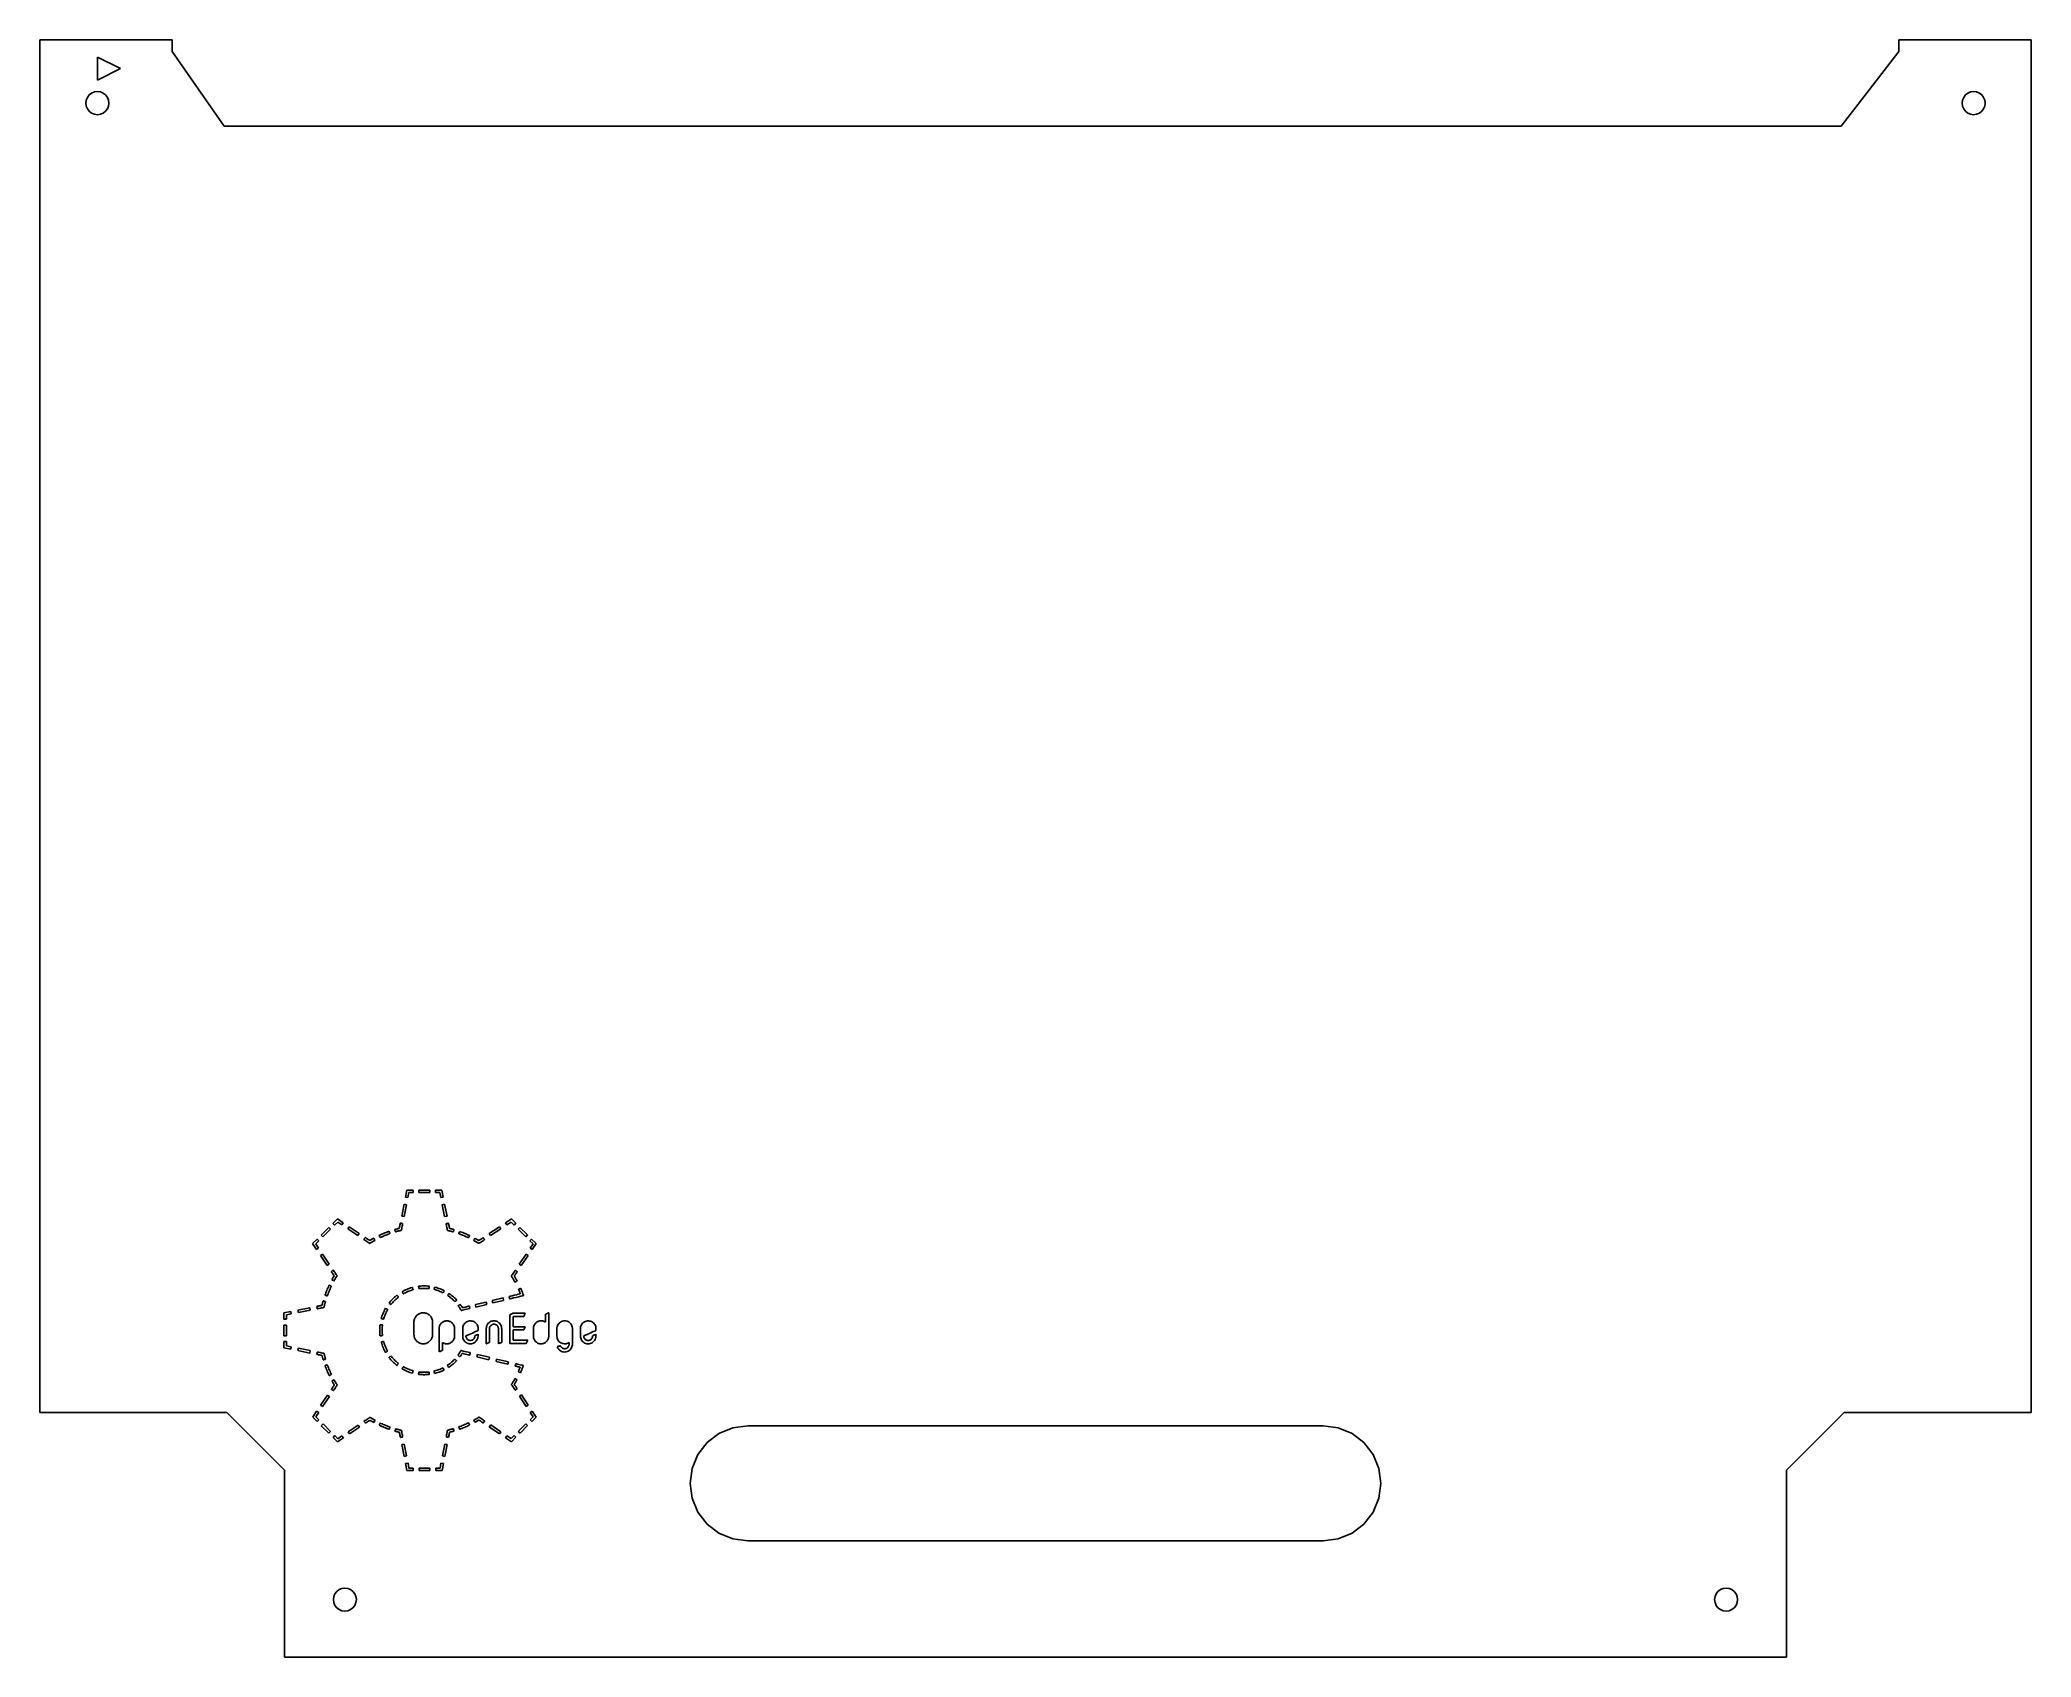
# Model space of a CAD drawing. Header units: metres. Extents: x 1672 to 2018, y 1788 to 2069.
import ezdxf

# ---------------------------------------------------------------- set-up
doc = ezdxf.new("R2010")
doc.units = ezdxf.units.M

msp = doc.modelspace()

# ---------------------------------------------------------------- linework, layer by layer
at = {"layer": 'COMPONENT0'}
for p, q in [((1736.02, 1867.75, 0), (1736.26, 1868.95, 0)), ((1736.26, 1868.95, 0), (1737.36, 1868.95, 0)), ((1736.61, 1868.52, 0), (1736.43, 1867.66, 0)), ((1737.36, 1868.52, 0), (1736.61, 1868.52, 0)), ((1737.36, 1868.95, 0), (1737.36, 1868.52, 0)), ((1738.37, 1868.52, 0), (1738.37, 1868.95, 0)), ((1738.37, 1868.95, 0), (1740.23, 1868.95, 0)), ((1740.23, 1868.52, 0), (1738.37, 1868.52, 0)), ((1740.23, 1868.95, 0), (1740.23, 1868.52, 0)), ((1741.24, 1868.52, 0), (1741.24, 1868.95, 0)), ((1741.24, 1868.95, 0), (1742.35, 1868.95, 0)), ((1742, 1868.52, 0), (1741.24, 1868.52, 0)), ((1742.17, 1867.66, 0), (1742, 1868.52, 0)), ((1742.35, 1868.95, 0), (1742.59, 1867.74, 0)), ((1735.37, 1864.45, 0), (1735.78, 1866.52, 0)), ((1735.78, 1866.52, 0), (1736.19, 1866.43, 0)), ((1736.19, 1866.43, 0), (1735.78, 1864.37, 0)), ((1736.43, 1867.66, 0), (1736.02, 1867.75, 0)), ((1742.59, 1867.74, 0), (1742.17, 1867.66, 0)), ((1742.42, 1866.43, 0), (1742.83, 1866.51, 0)), ((1742.83, 1864.37, 0), (1742.42, 1866.43, 0)), ((1742.83, 1866.51, 0), (1743.24, 1864.45, 0)), ((1721.38, 1861.15, 0), (1722.7, 1862.46, 0)), ((1723, 1862.16, 0), (1721.68, 1860.85, 0)), ((1722.7, 1862.46, 0), (1723, 1862.16, 0)), ((1723.41, 1863.18, 0), (1724.19, 1863.95, 0)), ((1723.71, 1862.88, 0), (1723.41, 1863.18, 0)), ((1724.25, 1863.41, 0), (1723.71, 1862.88, 0)), ((1724.19, 1863.95, 0), (1725.21, 1863.28, 0)), ((1724.98, 1862.92, 0), (1724.25, 1863.41, 0)), ((1725.21, 1863.28, 0), (1724.98, 1862.92, 0)), ((1726.02, 1862.23, 0), (1726.25, 1862.58, 0)), ((1727.77, 1861.06, 0), (1726.02, 1862.23, 0)), ((1726.25, 1862.58, 0), (1728, 1861.41, 0)), ((1732.23, 1861.44, 0), (1732.44, 1861.53, 0)), ((1732.44, 1861.53, 0), (1732.66, 1861.61, 0)), ((1732.66, 1861.61, 0), (1732.87, 1861.69, 0)), ((1732.87, 1861.69, 0), (1733.09, 1861.77, 0)), ((1733.09, 1861.77, 0), (1733.18, 1861.8, 0)), ((1733.18, 1861.8, 0), (1733.19, 1861.76, 0)), ((1733.19, 1861.76, 0), (1733.21, 1861.71, 0)), ((1733.21, 1861.71, 0), (1733.23, 1861.64, 0)), ((1733.23, 1861.64, 0), (1733.26, 1861.57, 0)), ((1733.26, 1861.57, 0), (1733.28, 1861.5, 0)), ((1733.28, 1861.5, 0), (1733.3, 1861.44, 0)), ((1734.16, 1862.12, 0), (1734.24, 1862.14, 0)), ((1734.17, 1862.1, 0), (1734.16, 1862.12, 0)), ((1734.18, 1862.05, 0), (1734.17, 1862.1, 0)), ((1734.2, 1861.98, 0), (1734.18, 1862.05, 0)), ((1734.22, 1861.91, 0), (1734.2, 1861.98, 0)), ((1734.24, 1861.84, 0), (1734.22, 1861.91, 0)), ((1734.24, 1862.14, 0), (1734.34, 1862.17, 0)), ((1734.26, 1861.77, 0), (1734.24, 1861.84, 0)), ((1734.27, 1861.73, 0), (1734.26, 1861.77, 0)), ((1734.28, 1861.71, 0), (1734.27, 1861.73, 0)), ((1734.37, 1861.74, 0), (1734.28, 1861.71, 0)), ((1734.34, 1862.17, 0), (1734.44, 1862.2, 0)), ((1734.48, 1861.77, 0), (1734.37, 1861.74, 0)), ((1734.44, 1862.2, 0), (1734.53, 1862.22, 0)), ((1734.59, 1861.8, 0), (1734.48, 1861.77, 0)), ((1734.53, 1862.22, 0), (1734.63, 1862.25, 0)), ((1734.7, 1861.83, 0), (1734.59, 1861.8, 0)), ((1734.63, 1862.25, 0), (1734.73, 1862.27, 0)), ((1734.81, 1861.86, 0), (1734.7, 1861.83, 0)), ((1734.73, 1862.27, 0), (1734.82, 1862.3, 0)), ((1734.92, 1861.89, 0), (1734.81, 1861.86, 0)), ((1734.82, 1862.3, 0), (1734.92, 1862.32, 0)), ((1734.92, 1862.32, 0), (1734.95, 1862.35, 0)), ((1735.03, 1861.91, 0), (1734.92, 1861.89, 0)), ((1734.95, 1862.35, 0), (1734.96, 1862.43, 0)), ((1734.96, 1862.43, 0), (1734.99, 1862.57, 0)), ((1734.99, 1862.57, 0), (1735.02, 1862.72, 0)), ((1735.02, 1862.72, 0), (1735.05, 1862.89, 0)), ((1735.14, 1861.94, 0), (1735.03, 1861.91, 0)), ((1735.05, 1862.89, 0), (1735.08, 1863.04, 0)), ((1735.08, 1863.04, 0), (1735.11, 1863.16, 0)), ((1735.11, 1863.16, 0), (1735.12, 1863.22, 0)), ((1735.12, 1863.22, 0), (1735.13, 1863.22, 0)), ((1735.13, 1863.22, 0), (1735.16, 1863.22, 0)), ((1735.18, 1861.95, 0), (1735.14, 1861.94, 0)), ((1735.16, 1863.22, 0), (1735.22, 1863.2, 0)), ((1735.19, 1861.95, 0), (1735.18, 1861.95, 0)), ((1735.21, 1861.95, 0), (1735.19, 1861.95, 0)), ((1735.23, 1861.96, 0), (1735.21, 1861.95, 0)), ((1735.22, 1863.2, 0), (1735.3, 1863.19, 0)), ((1735.26, 1861.97, 0), (1735.23, 1861.96, 0)), ((1735.28, 1861.97, 0), (1735.26, 1861.97, 0)), ((1735.29, 1861.98, 0), (1735.28, 1861.97, 0)), ((1735.3, 1861.98, 0), (1735.29, 1861.98, 0)), ((1735.3, 1863.19, 0), (1735.37, 1863.17, 0)), ((1735.31, 1862, 0), (1735.3, 1861.98, 0)), ((1735.33, 1862.1, 0), (1735.31, 1862, 0)), ((1735.36, 1862.26, 0), (1735.33, 1862.1, 0)), ((1735.4, 1862.47, 0), (1735.36, 1862.26, 0)), ((1735.78, 1864.37, 0), (1735.37, 1864.45, 0)), ((1735.37, 1863.17, 0), (1735.44, 1863.16, 0)), ((1735.44, 1862.68, 0), (1735.4, 1862.47, 0)), ((1735.44, 1863.16, 0), (1735.5, 1863.15, 0)), ((1735.48, 1862.88, 0), (1735.44, 1862.68, 0)), ((1735.52, 1863.04, 0), (1735.48, 1862.88, 0)), ((1735.5, 1863.15, 0), (1735.53, 1863.14, 0)), ((1735.53, 1863.13, 0), (1735.52, 1863.04, 0)), ((1735.53, 1863.14, 0), (1735.53, 1863.13, 0)), ((1743.24, 1864.45, 0), (1742.83, 1864.37, 0)), ((1743.07, 1863.12, 0), (1743.08, 1863.13, 0)), ((1743.09, 1863.04, 0), (1743.07, 1863.12, 0)), ((1743.08, 1863.13, 0), (1743.11, 1863.14, 0)), ((1743.12, 1862.89, 0), (1743.09, 1863.04, 0)), ((1743.11, 1863.14, 0), (1743.17, 1863.15, 0)), ((1743.16, 1862.7, 0), (1743.12, 1862.89, 0)), ((1743.2, 1862.48, 0), (1743.16, 1862.7, 0)), ((1743.17, 1863.15, 0), (1743.25, 1863.17, 0)), ((1743.24, 1862.28, 0), (1743.2, 1862.48, 0)), ((1743.28, 1862.11, 0), (1743.24, 1862.28, 0)), ((1743.25, 1863.17, 0), (1743.32, 1863.18, 0)), ((1743.3, 1861.99, 0), (1743.28, 1862.11, 0)), ((1743.3, 1861.97, 0), (1743.3, 1861.99, 0)), ((1743.31, 1861.96, 0), (1743.3, 1861.97, 0)), ((1743.33, 1861.96, 0), (1743.31, 1861.96, 0)), ((1743.32, 1863.18, 0), (1743.39, 1863.2, 0)), ((1743.35, 1861.96, 0), (1743.33, 1861.96, 0)), ((1743.37, 1861.95, 0), (1743.35, 1861.96, 0)), ((1743.4, 1861.94, 0), (1743.37, 1861.95, 0)), ((1743.39, 1863.2, 0), (1743.45, 1863.21, 0)), ((1743.42, 1861.94, 0), (1743.4, 1861.94, 0)), ((1743.43, 1861.94, 0), (1743.42, 1861.94, 0)), ((1743.45, 1861.93, 0), (1743.43, 1861.94, 0)), ((1743.45, 1863.21, 0), (1743.48, 1863.21, 0)), ((1743.56, 1861.91, 0), (1743.45, 1861.93, 0)), ((1743.48, 1863.21, 0), (1743.49, 1863.2, 0)), ((1743.49, 1863.2, 0), (1743.5, 1863.13, 0)), ((1743.5, 1863.13, 0), (1743.53, 1863.01, 0)), ((1743.53, 1863.01, 0), (1743.56, 1862.86, 0)), ((1743.56, 1862.86, 0), (1743.59, 1862.69, 0)), ((1743.67, 1861.88, 0), (1743.56, 1861.91, 0)), ((1743.59, 1862.69, 0), (1743.62, 1862.54, 0)), ((1743.62, 1862.54, 0), (1743.65, 1862.41, 0)), ((1743.65, 1862.41, 0), (1743.66, 1862.33, 0)), ((1743.66, 1862.33, 0), (1743.7, 1862.31, 0)), ((1743.78, 1861.85, 0), (1743.67, 1861.88, 0)), ((1743.7, 1862.31, 0), (1743.8, 1862.28, 0)), ((1743.89, 1861.82, 0), (1743.78, 1861.85, 0)), ((1743.8, 1862.28, 0), (1743.89, 1862.26, 0)), ((1743.89, 1862.26, 0), (1743.99, 1862.23, 0)), ((1744, 1861.79, 0), (1743.89, 1861.82, 0)), ((1743.99, 1862.23, 0), (1744.09, 1862.21, 0)), ((1744.11, 1861.76, 0), (1744, 1861.79, 0)), ((1744.09, 1862.21, 0), (1744.18, 1862.18, 0)), ((1744.21, 1861.73, 0), (1744.11, 1861.76, 0)), ((1744.18, 1862.18, 0), (1744.28, 1862.15, 0)), ((1744.32, 1861.7, 0), (1744.21, 1861.73, 0)), ((1744.28, 1862.15, 0), (1744.37, 1862.13, 0)), ((1744.33, 1861.71, 0), (1744.32, 1861.7, 0)), ((1744.34, 1861.75, 0), (1744.33, 1861.71, 0)), ((1744.36, 1861.82, 0), (1744.34, 1861.75, 0)), ((1744.38, 1861.89, 0), (1744.36, 1861.82, 0)), ((1744.37, 1862.13, 0), (1744.44, 1862.1, 0)), ((1744.4, 1861.96, 0), (1744.38, 1861.89, 0)), ((1744.42, 1862.03, 0), (1744.4, 1861.96, 0)), ((1744.43, 1862.08, 0), (1744.42, 1862.03, 0)), ((1744.44, 1862.1, 0), (1744.43, 1862.08, 0)), ((1745.29, 1861.44, 0), (1745.31, 1861.5, 0)), ((1745.31, 1861.5, 0), (1745.34, 1861.57, 0)), ((1745.34, 1861.57, 0), (1745.36, 1861.64, 0)), ((1745.36, 1861.64, 0), (1745.39, 1861.71, 0)), ((1745.39, 1861.71, 0), (1745.41, 1861.76, 0)), ((1745.41, 1861.76, 0), (1745.42, 1861.79, 0)), ((1745.42, 1861.79, 0), (1745.55, 1861.74, 0)), ((1745.55, 1861.74, 0), (1745.76, 1861.66, 0)), ((1745.76, 1861.66, 0), (1745.97, 1861.58, 0)), ((1745.97, 1861.58, 0), (1746.19, 1861.49, 0)), ((1746.19, 1861.49, 0), (1746.4, 1861.41, 0)), ((1750.58, 1861.41, 0), (1752.34, 1862.58, 0)), ((1752.58, 1862.23, 0), (1750.82, 1861.06, 0)), ((1752.34, 1862.58, 0), (1752.58, 1862.23, 0)), ((1753.39, 1863.29, 0), (1754.42, 1863.97, 0)), ((1753.63, 1862.93, 0), (1753.39, 1863.29, 0)), ((1754.36, 1863.42, 0), (1753.63, 1862.93, 0)), ((1754.9, 1862.89, 0), (1754.36, 1863.42, 0)), ((1754.42, 1863.97, 0), (1755.2, 1863.19, 0)), ((1755.2, 1863.19, 0), (1754.9, 1862.89, 0)), ((1755.61, 1862.18, 0), (1755.91, 1862.48, 0)), ((1756.93, 1860.87, 0), (1755.61, 1862.18, 0)), ((1755.91, 1862.48, 0), (1757.23, 1861.17, 0)), ((1719.89, 1859.66, 0), (1720.67, 1860.44, 0)), ((1720.57, 1858.65, 0), (1719.89, 1859.66, 0)), ((1720.97, 1860.14, 0), (1720.43, 1859.61, 0)), ((1720.43, 1859.61, 0), (1720.92, 1858.88, 0)), ((1720.92, 1858.88, 0), (1720.57, 1858.65, 0)), ((1720.67, 1860.44, 0), (1720.97, 1860.14, 0)), ((1721.68, 1860.85, 0), (1721.38, 1861.15, 0)), ((1728, 1861.41, 0), (1727.77, 1861.06, 0)), ((1728.81, 1860.37, 0), (1728.82, 1860.38, 0)), ((1728.86, 1860.33, 0), (1728.81, 1860.37, 0)), ((1728.82, 1860.38, 0), (1728.84, 1860.41, 0)), ((1728.84, 1860.41, 0), (1728.87, 1860.47, 0)), ((1728.97, 1860.26, 0), (1728.86, 1860.33, 0)), ((1728.87, 1860.47, 0), (1728.92, 1860.53, 0)), ((1728.92, 1860.53, 0), (1728.96, 1860.6, 0)), ((1728.96, 1860.6, 0), (1729, 1860.65, 0)), ((1729.13, 1860.15, 0), (1728.97, 1860.26, 0)), ((1729, 1860.65, 0), (1729.03, 1860.7, 0)), ((1729.03, 1860.7, 0), (1729.04, 1860.72, 0)), ((1729.04, 1860.72, 0), (1729.06, 1860.71, 0)), ((1729.06, 1860.71, 0), (1729.13, 1860.66, 0)), ((1729.13, 1860.66, 0), (1729.24, 1860.58, 0)), ((1729.31, 1860.03, 0), (1729.13, 1860.15, 0)), ((1729.24, 1860.58, 0), (1729.38, 1860.49, 0)), ((1729.49, 1859.91, 0), (1729.31, 1860.03, 0)), ((1729.38, 1860.49, 0), (1729.52, 1860.4, 0)), ((1729.64, 1859.81, 0), (1729.49, 1859.91, 0)), ((1729.52, 1860.4, 0), (1729.65, 1860.32, 0)), ((1729.75, 1859.74, 0), (1729.64, 1859.81, 0)), ((1729.65, 1860.32, 0), (1729.75, 1860.25, 0)), ((1729.75, 1860.25, 0), (1729.8, 1860.21, 0)), ((1729.79, 1859.71, 0), (1729.75, 1859.74, 0)), ((1729.8, 1859.71, 0), (1729.79, 1859.71, 0)), ((1729.8, 1860.21, 0), (1729.86, 1860.24, 0)), ((1729.81, 1859.72, 0), (1729.8, 1859.71, 0)), ((1729.83, 1859.73, 0), (1729.81, 1859.72, 0)), ((1729.85, 1859.74, 0), (1729.83, 1859.73, 0)), ((1729.87, 1859.75, 0), (1729.85, 1859.74, 0)), ((1729.86, 1860.24, 0), (1729.94, 1860.29, 0)), ((1729.89, 1859.77, 0), (1729.87, 1859.75, 0)), ((1729.9, 1859.78, 0), (1729.89, 1859.77, 0)), ((1729.91, 1859.78, 0), (1729.9, 1859.78, 0)), ((1729.98, 1859.82, 0), (1729.91, 1859.78, 0)), ((1729.94, 1860.29, 0), (1730.03, 1860.35, 0)), ((1730.08, 1859.88, 0), (1729.98, 1859.82, 0)), ((1730.03, 1860.35, 0), (1730.11, 1860.4, 0)), ((1730.18, 1859.94, 0), (1730.08, 1859.88, 0)), ((1730.11, 1860.4, 0), (1730.2, 1860.44, 0)), ((1730.28, 1860, 0), (1730.18, 1859.94, 0)), ((1730.2, 1860.44, 0), (1730.29, 1860.49, 0)), ((1730.37, 1860.06, 0), (1730.28, 1860, 0)), ((1730.29, 1860.49, 0), (1730.38, 1860.54, 0)), ((1730.47, 1860.11, 0), (1730.37, 1860.06, 0)), ((1730.38, 1860.54, 0), (1730.46, 1860.59, 0)), ((1730.46, 1860.59, 0), (1730.51, 1860.61, 0)), ((1730.57, 1860.17, 0), (1730.47, 1860.11, 0)), ((1730.51, 1860.61, 0), (1730.52, 1860.58, 0)), ((1730.52, 1860.58, 0), (1730.55, 1860.53, 0)), ((1730.55, 1860.53, 0), (1730.59, 1860.47, 0)), ((1730.67, 1860.22, 0), (1730.57, 1860.17, 0)), ((1730.59, 1860.47, 0), (1730.62, 1860.4, 0)), ((1730.62, 1860.4, 0), (1730.66, 1860.33, 0)), ((1730.66, 1860.33, 0), (1730.69, 1860.28, 0)), ((1730.7, 1860.25, 0), (1730.67, 1860.22, 0)), ((1730.69, 1860.28, 0), (1730.7, 1860.25, 0)), ((1731.43, 1861.08, 0), (1731.59, 1861.16, 0)), ((1731.44, 1861.06, 0), (1731.43, 1861.08, 0)), ((1731.46, 1861.02, 0), (1731.44, 1861.06, 0)), ((1731.49, 1860.95, 0), (1731.46, 1861.02, 0)), ((1731.52, 1860.89, 0), (1731.49, 1860.95, 0)), ((1731.55, 1860.82, 0), (1731.52, 1860.89, 0)), ((1731.58, 1860.76, 0), (1731.55, 1860.82, 0)), ((1731.6, 1860.72, 0), (1731.58, 1860.76, 0)), ((1731.59, 1861.16, 0), (1731.8, 1861.26, 0)), ((1731.61, 1860.7, 0), (1731.6, 1860.72, 0)), ((1731.77, 1860.78, 0), (1731.61, 1860.7, 0)), ((1731.98, 1860.87, 0), (1731.77, 1860.78, 0)), ((1731.8, 1861.26, 0), (1732.02, 1861.35, 0)), ((1732.18, 1860.96, 0), (1731.98, 1860.87, 0)), ((1732.02, 1861.35, 0), (1732.23, 1861.44, 0)), ((1732.39, 1861.05, 0), (1732.18, 1860.96, 0)), ((1732.6, 1861.13, 0), (1732.39, 1861.05, 0)), ((1732.81, 1861.22, 0), (1732.6, 1861.13, 0)), ((1733.02, 1861.3, 0), (1732.81, 1861.22, 0)), ((1733.23, 1861.37, 0), (1733.02, 1861.3, 0)), ((1733.31, 1861.41, 0), (1733.23, 1861.37, 0)), ((1733.3, 1861.44, 0), (1733.31, 1861.41, 0)), ((1745.28, 1861.4, 0), (1745.29, 1861.44, 0)), ((1745.32, 1861.37, 0), (1745.28, 1861.4, 0)), ((1745.53, 1861.3, 0), (1745.32, 1861.37, 0)), ((1745.74, 1861.22, 0), (1745.53, 1861.3, 0)), ((1745.94, 1861.14, 0), (1745.74, 1861.22, 0)), ((1746.15, 1861.05, 0), (1745.94, 1861.14, 0)), ((1746.36, 1860.96, 0), (1746.15, 1861.05, 0)), ((1746.56, 1860.87, 0), (1746.36, 1860.96, 0)), ((1746.4, 1861.41, 0), (1746.61, 1861.32, 0)), ((1746.77, 1860.78, 0), (1746.56, 1860.87, 0)), ((1746.61, 1861.32, 0), (1746.82, 1861.22, 0)), ((1746.97, 1860.68, 0), (1746.77, 1860.78, 0)), ((1746.82, 1861.22, 0), (1747.03, 1861.13, 0)), ((1746.98, 1860.7, 0), (1746.97, 1860.68, 0)), ((1746.99, 1860.73, 0), (1746.98, 1860.7, 0)), ((1747.02, 1860.79, 0), (1746.99, 1860.73, 0)), ((1747.05, 1860.85, 0), (1747.02, 1860.79, 0)), ((1747.03, 1861.13, 0), (1747.15, 1861.06, 0)), ((1747.09, 1860.92, 0), (1747.05, 1860.85, 0)), ((1747.12, 1860.99, 0), (1747.09, 1860.92, 0)), ((1747.14, 1861.04, 0), (1747.12, 1860.99, 0)), ((1747.15, 1861.06, 0), (1747.14, 1861.04, 0)), ((1747.87, 1860.24, 0), (1747.89, 1860.27, 0)), ((1747.89, 1860.21, 0), (1747.87, 1860.24, 0)), ((1747.89, 1860.27, 0), (1747.92, 1860.33, 0)), ((1747.99, 1860.16, 0), (1747.89, 1860.21, 0)), ((1747.92, 1860.33, 0), (1747.95, 1860.39, 0)), ((1747.95, 1860.39, 0), (1747.99, 1860.46, 0)), ((1747.99, 1860.46, 0), (1748.02, 1860.52, 0)), ((1748.08, 1860.1, 0), (1747.99, 1860.16, 0)), ((1748.02, 1860.52, 0), (1748.05, 1860.57, 0)), ((1748.05, 1860.57, 0), (1748.07, 1860.6, 0)), ((1748.07, 1860.6, 0), (1748.12, 1860.57, 0)), ((1748.18, 1860.05, 0), (1748.08, 1860.1, 0)), ((1748.12, 1860.57, 0), (1748.21, 1860.52, 0)), ((1748.28, 1859.99, 0), (1748.18, 1860.05, 0)), ((1748.21, 1860.52, 0), (1748.29, 1860.47, 0)), ((1748.38, 1859.93, 0), (1748.28, 1859.99, 0)), ((1748.29, 1860.47, 0), (1748.38, 1860.42, 0)), ((1748.38, 1860.42, 0), (1748.46, 1860.37, 0)), ((1748.48, 1859.88, 0), (1748.38, 1859.93, 0)), ((1748.46, 1860.37, 0), (1748.55, 1860.32, 0)), ((1748.57, 1859.82, 0), (1748.48, 1859.88, 0)), ((1748.55, 1860.32, 0), (1748.64, 1860.27, 0)), ((1748.66, 1859.77, 0), (1748.57, 1859.82, 0)), ((1748.64, 1860.27, 0), (1748.72, 1860.22, 0)), ((1748.66, 1859.76, 0), (1748.66, 1859.77, 0)), ((1748.68, 1859.75, 0), (1748.66, 1859.76, 0)), ((1748.7, 1859.74, 0), (1748.68, 1859.75, 0)), ((1748.72, 1859.73, 0), (1748.7, 1859.74, 0)), ((1748.72, 1860.22, 0), (1748.77, 1860.2, 0)), ((1748.74, 1859.72, 0), (1748.72, 1859.73, 0)), ((1748.76, 1859.71, 0), (1748.74, 1859.72, 0)), ((1748.77, 1859.7, 0), (1748.76, 1859.71, 0)), ((1748.77, 1860.2, 0), (1748.83, 1860.24, 0)), ((1748.8, 1859.72, 0), (1748.77, 1859.69, 0)), ((1748.77, 1859.69, 0), (1748.77, 1859.7, 0)), ((1748.91, 1859.78, 0), (1748.8, 1859.72, 0)), ((1748.83, 1860.24, 0), (1748.94, 1860.31, 0)), ((1749.06, 1859.88, 0), (1748.91, 1859.78, 0)), ((1748.94, 1860.31, 0), (1749.07, 1860.4, 0)), ((1749.23, 1860, 0), (1749.06, 1859.88, 0)), ((1749.07, 1860.4, 0), (1749.21, 1860.49, 0)), ((1749.21, 1860.49, 0), (1749.34, 1860.58, 0)), ((1749.42, 1860.12, 0), (1749.23, 1860, 0)), ((1749.34, 1860.58, 0), (1749.45, 1860.66, 0)), ((1749.58, 1860.23, 0), (1749.42, 1860.12, 0)), ((1749.45, 1860.66, 0), (1749.52, 1860.7, 0)), ((1749.52, 1860.7, 0), (1749.53, 1860.71, 0)), ((1749.53, 1860.71, 0), (1749.55, 1860.68, 0)), ((1749.55, 1860.68, 0), (1749.58, 1860.64, 0)), ((1749.58, 1860.64, 0), (1749.62, 1860.58, 0)), ((1749.7, 1860.31, 0), (1749.58, 1860.23, 0)), ((1749.62, 1860.58, 0), (1749.66, 1860.51, 0)), ((1749.66, 1860.51, 0), (1749.7, 1860.45, 0)), ((1749.7, 1860.45, 0), (1749.74, 1860.4, 0)), ((1749.76, 1860.35, 0), (1749.7, 1860.31, 0)), ((1749.74, 1860.4, 0), (1749.76, 1860.36, 0)), ((1749.76, 1860.36, 0), (1749.76, 1860.35, 0)), ((1750.82, 1861.06, 0), (1750.58, 1861.41, 0)), ((1757.23, 1861.17, 0), (1756.93, 1860.87, 0)), ((1757.64, 1860.15, 0), (1757.94, 1860.45, 0)), ((1758.18, 1859.62, 0), (1757.64, 1860.15, 0)), ((1757.68, 1858.89, 0), (1758.18, 1859.62, 0)), ((1758.04, 1858.65, 0), (1757.68, 1858.89, 0)), ((1757.94, 1860.45, 0), (1758.72, 1859.68, 0)), ((1758.72, 1859.68, 0), (1758.04, 1858.65, 0)), ((1721.27, 1857.61, 0), (1721.62, 1857.84, 0)), ((1722.43, 1855.87, 0), (1721.27, 1857.61, 0)), ((1721.62, 1857.84, 0), (1722.79, 1856.1, 0)), ((1722.79, 1856.1, 0), (1722.43, 1855.87, 0)), ((1723.17, 1854.77, 0), (1723.13, 1854.83, 0)), ((1723.13, 1854.83, 0), (1723.14, 1854.83, 0)), ((1723.14, 1854.83, 0), (1723.17, 1854.85, 0)), ((1723.17, 1854.85, 0), (1723.22, 1854.89, 0)), ((1723.24, 1854.67, 0), (1723.17, 1854.77, 0)), ((1723.22, 1854.89, 0), (1723.28, 1854.93, 0)), ((1723.32, 1854.55, 0), (1723.24, 1854.67, 0)), ((1723.28, 1854.93, 0), (1723.34, 1854.97, 0)), ((1723.34, 1854.97, 0), (1723.4, 1855.01, 0)), ((1723.4, 1855.01, 0), (1723.45, 1855.04, 0)), ((1723.45, 1855.04, 0), (1723.48, 1855.06, 0)), ((1723.48, 1855.06, 0), (1723.49, 1855.06, 0)), ((1723.49, 1855.06, 0), (1723.54, 1854.98, 0)), ((1723.54, 1854.98, 0), (1723.63, 1854.84, 0)), ((1723.63, 1854.84, 0), (1723.74, 1854.68, 0)), ((1723.74, 1854.68, 0), (1723.87, 1854.49, 0)), ((1754.72, 1854.48, 0), (1754.84, 1854.66, 0)), ((1754.84, 1854.66, 0), (1754.96, 1854.82, 0)), ((1754.96, 1854.82, 0), (1755.04, 1854.95, 0)), ((1755.04, 1854.95, 0), (1755.09, 1855.02, 0)), ((1755.09, 1855.02, 0), (1755.1, 1855.02, 0)), ((1755.1, 1855.02, 0), (1755.13, 1855, 0)), ((1755.13, 1855, 0), (1755.18, 1854.97, 0)), ((1755.18, 1854.97, 0), (1755.24, 1854.93, 0)), ((1755.24, 1854.93, 0), (1755.31, 1854.89, 0)), ((1755.33, 1854.62, 0), (1755.24, 1854.49, 0)), ((1755.31, 1854.89, 0), (1755.37, 1854.85, 0)), ((1755.4, 1854.72, 0), (1755.33, 1854.62, 0)), ((1755.37, 1854.85, 0), (1755.41, 1854.81, 0)), ((1755.44, 1854.78, 0), (1755.4, 1854.72, 0)), ((1755.41, 1854.81, 0), (1755.44, 1854.8, 0)), ((1755.44, 1854.8, 0), (1755.44, 1854.78, 0)), ((1755.8, 1856.08, 0), (1756.98, 1857.84, 0)), ((1756.15, 1855.85, 0), (1755.8, 1856.08, 0)), ((1757.33, 1857.6, 0), (1756.15, 1855.85, 0)), ((1756.98, 1857.84, 0), (1757.33, 1857.6, 0)), ((1722.18, 1851.09, 0), (1722.26, 1851.31, 0)), ((1722.26, 1851.31, 0), (1722.35, 1851.52, 0)), ((1722.35, 1851.52, 0), (1722.44, 1851.73, 0)), ((1722.44, 1851.73, 0), (1722.53, 1851.95, 0)), ((1722.53, 1851.95, 0), (1722.62, 1852.16, 0)), ((1722.65, 1851.15, 0), (1722.57, 1850.94, 0)), ((1722.62, 1852.16, 0), (1722.72, 1852.37, 0)), ((1722.74, 1851.36, 0), (1722.65, 1851.15, 0)), ((1722.72, 1852.37, 0), (1722.76, 1852.45, 0)), ((1722.83, 1851.57, 0), (1722.74, 1851.36, 0)), ((1722.76, 1852.45, 0), (1722.8, 1852.43, 0)), ((1722.8, 1852.43, 0), (1722.85, 1852.41, 0)), ((1722.91, 1851.77, 0), (1722.83, 1851.57, 0)), ((1722.85, 1852.41, 0), (1722.91, 1852.37, 0)), ((1722.91, 1852.37, 0), (1722.98, 1852.34, 0)), ((1723.01, 1851.98, 0), (1722.91, 1851.77, 0)), ((1722.98, 1852.34, 0), (1723.05, 1852.31, 0)), ((1723.1, 1852.19, 0), (1723.01, 1851.98, 0)), ((1723.05, 1852.31, 0), (1723.1, 1852.28, 0)), ((1723.1, 1852.28, 0), (1723.13, 1852.27, 0)), ((1723.13, 1852.27, 0), (1723.1, 1852.19, 0)), ((1723.23, 1853.37, 0), (1723.27, 1853.45, 0)), ((1723.25, 1853.36, 0), (1723.23, 1853.37, 0)), ((1723.3, 1853.34, 0), (1723.25, 1853.36, 0)), ((1723.27, 1853.45, 0), (1723.32, 1853.53, 0)), ((1723.35, 1853.3, 0), (1723.3, 1853.34, 0)), ((1723.41, 1854.41, 0), (1723.32, 1854.55, 0)), ((1723.32, 1853.53, 0), (1723.37, 1853.62, 0)), ((1723.42, 1853.27, 0), (1723.35, 1853.3, 0)), ((1723.37, 1853.62, 0), (1723.42, 1853.71, 0)), ((1723.5, 1854.27, 0), (1723.41, 1854.41, 0)), ((1723.42, 1853.71, 0), (1723.47, 1853.79, 0)), ((1723.49, 1853.23, 0), (1723.42, 1853.27, 0)), ((1723.47, 1853.79, 0), (1723.52, 1853.88, 0)), ((1723.55, 1853.2, 0), (1723.49, 1853.23, 0)), ((1723.58, 1854.16, 0), (1723.5, 1854.27, 0)), ((1723.52, 1853.88, 0), (1723.57, 1853.97, 0)), ((1723.59, 1853.18, 0), (1723.55, 1853.2, 0)), ((1723.57, 1853.97, 0), (1723.63, 1854.05, 0)), ((1723.63, 1854.09, 0), (1723.58, 1854.16, 0)), ((1723.6, 1853.17, 0), (1723.59, 1853.18, 0)), ((1723.65, 1853.25, 0), (1723.6, 1853.17, 0)), ((1723.63, 1854.05, 0), (1723.63, 1854.09, 0)), ((1723.71, 1853.35, 0), (1723.65, 1853.25, 0)), ((1723.76, 1853.45, 0), (1723.71, 1853.35, 0)), ((1723.82, 1853.55, 0), (1723.76, 1853.45, 0)), ((1723.88, 1853.65, 0), (1723.82, 1853.55, 0)), ((1723.87, 1854.49, 0), (1723.98, 1854.32, 0)), ((1723.94, 1853.75, 0), (1723.88, 1853.65, 0)), ((1724, 1853.85, 0), (1723.94, 1853.75, 0)), ((1723.98, 1854.32, 0), (1724.07, 1854.18, 0)), ((1724.06, 1853.94, 0), (1724, 1853.85, 0)), ((1724.07, 1853.97, 0), (1724.06, 1853.94, 0)), ((1724.07, 1854.18, 0), (1724.13, 1854.1, 0)), ((1724.08, 1853.98, 0), (1724.07, 1853.97, 0)), ((1724.09, 1854, 0), (1724.08, 1853.98, 0)), ((1724.1, 1854.02, 0), (1724.09, 1854, 0)), ((1724.12, 1854.04, 0), (1724.1, 1854.02, 0)), ((1724.13, 1854.06, 0), (1724.12, 1854.04, 0)), ((1724.13, 1854.1, 0), (1724.14, 1854.08, 0)), ((1724.14, 1854.07, 0), (1724.13, 1854.06, 0)), ((1724.14, 1854.08, 0), (1724.14, 1854.07, 0)), ((1735.44, 1851.31, 0), (1735.6, 1851.4, 0)), ((1735.45, 1851.28, 0), (1735.44, 1851.31, 0)), ((1735.48, 1851.24, 0), (1735.45, 1851.28, 0)), ((1735.51, 1851.18, 0), (1735.48, 1851.24, 0)), ((1735.55, 1851.12, 0), (1735.51, 1851.18, 0)), ((1735.58, 1851.05, 0), (1735.55, 1851.12, 0)), ((1735.6, 1851.4, 0), (1735.82, 1851.51, 0)), ((1736.01, 1851.13, 0), (1735.81, 1851.03, 0)), ((1735.82, 1851.51, 0), (1736.03, 1851.61, 0)), ((1736.21, 1851.23, 0), (1736.01, 1851.13, 0)), ((1736.03, 1851.61, 0), (1736.25, 1851.71, 0)), ((1736.41, 1851.32, 0), (1736.21, 1851.23, 0)), ((1736.25, 1851.71, 0), (1736.47, 1851.8, 0)), ((1736.62, 1851.4, 0), (1736.41, 1851.32, 0)), ((1736.47, 1851.8, 0), (1736.69, 1851.88, 0)), ((1736.83, 1851.48, 0), (1736.62, 1851.4, 0)), ((1736.69, 1851.88, 0), (1736.92, 1851.96, 0)), ((1737.05, 1851.55, 0), (1736.83, 1851.48, 0)), ((1736.92, 1851.96, 0), (1737.15, 1852.02, 0)), ((1737.26, 1851.62, 0), (1737.05, 1851.55, 0)), ((1737.15, 1852.02, 0), (1737.24, 1852.04, 0)), ((1737.24, 1852.04, 0), (1737.25, 1852.01, 0)), ((1737.25, 1852.01, 0), (1737.26, 1851.95, 0)), ((1737.26, 1851.95, 0), (1737.28, 1851.88, 0)), ((1737.35, 1851.65, 0), (1737.26, 1851.62, 0)), ((1737.28, 1851.88, 0), (1737.3, 1851.81, 0)), ((1737.3, 1851.81, 0), (1737.32, 1851.74, 0)), ((1737.32, 1851.74, 0), (1737.34, 1851.68, 0)), ((1737.34, 1851.68, 0), (1737.35, 1851.65, 0)), ((1738.3, 1852.26, 0), (1738.48, 1852.28, 0)), ((1738.3, 1852.23, 0), (1738.3, 1852.26, 0)), ((1738.31, 1852.18, 0), (1738.3, 1852.23, 0)), ((1738.32, 1852.12, 0), (1738.31, 1852.18, 0)), ((1738.33, 1852.04, 0), (1738.32, 1852.12, 0)), ((1738.33, 1851.97, 0), (1738.33, 1852.04, 0)), ((1738.34, 1851.9, 0), (1738.33, 1851.97, 0)), ((1738.35, 1851.86, 0), (1738.34, 1851.9, 0)), ((1738.35, 1851.84, 0), (1738.35, 1851.86, 0)), ((1738.52, 1851.86, 0), (1738.35, 1851.84, 0)), ((1738.48, 1852.28, 0), (1738.71, 1852.3, 0)), ((1738.74, 1851.88, 0), (1738.52, 1851.86, 0)), ((1738.71, 1852.3, 0), (1738.94, 1852.31, 0)), ((1738.95, 1851.89, 0), (1738.74, 1851.88, 0)), ((1738.94, 1852.31, 0), (1739.16, 1852.32, 0)), ((1739.17, 1851.89, 0), (1738.95, 1851.89, 0)), ((1739.16, 1852.32, 0), (1739.39, 1852.32, 0)), ((1739.39, 1851.89, 0), (1739.17, 1851.89, 0)), ((1739.39, 1852.32, 0), (1739.62, 1852.31, 0)), ((1739.6, 1851.89, 0), (1739.39, 1851.89, 0)), ((1739.82, 1851.88, 0), (1739.6, 1851.89, 0)), ((1739.62, 1852.31, 0), (1739.85, 1852.3, 0)), ((1740.03, 1851.86, 0), (1739.82, 1851.88, 0)), ((1739.85, 1852.3, 0), (1740.08, 1852.28, 0)), ((1740.12, 1851.85, 0), (1740.03, 1851.86, 0)), ((1740.08, 1852.28, 0), (1740.17, 1852.26, 0)), ((1740.13, 1851.95, 0), (1740.12, 1851.89, 0)), ((1740.12, 1851.89, 0), (1740.12, 1851.85, 0)), ((1740.14, 1852.02, 0), (1740.13, 1851.95, 0)), ((1740.15, 1852.1, 0), (1740.14, 1852.02, 0)), ((1740.16, 1852.17, 0), (1740.15, 1852.1, 0)), ((1740.17, 1852.26, 0), (1740.16, 1852.23, 0)), ((1740.16, 1852.23, 0), (1740.16, 1852.17, 0)), ((1740.99, 1851.71, 0), (1741, 1851.75, 0)), ((1741.02, 1851.68, 0), (1740.99, 1851.71, 0)), ((1741, 1851.75, 0), (1741.01, 1851.81, 0)), ((1741.01, 1851.81, 0), (1741.03, 1851.88, 0)), ((1741.22, 1851.63, 0), (1741.02, 1851.68, 0)), ((1741.03, 1851.88, 0), (1741.05, 1851.95, 0)), ((1741.05, 1851.95, 0), (1741.06, 1852.02, 0)), ((1741.06, 1852.02, 0), (1741.07, 1852.07, 0)), ((1741.07, 1852.07, 0), (1741.08, 1852.1, 0)), ((1741.08, 1852.1, 0), (1741.21, 1852.07, 0)), ((1741.21, 1852.07, 0), (1741.42, 1852.02, 0)), ((1741.42, 1851.57, 0), (1741.22, 1851.63, 0)), ((1741.42, 1852.02, 0), (1741.63, 1851.95, 0)), ((1741.62, 1851.51, 0), (1741.42, 1851.57, 0)), ((1741.82, 1851.44, 0), (1741.62, 1851.51, 0)), ((1741.63, 1851.95, 0), (1741.84, 1851.88, 0)), ((1742.01, 1851.37, 0), (1741.82, 1851.44, 0)), ((1741.84, 1851.88, 0), (1742.05, 1851.81, 0)), ((1742.2, 1851.29, 0), (1742.01, 1851.37, 0)), ((1742.05, 1851.81, 0), (1742.25, 1851.73, 0)), ((1742.39, 1851.2, 0), (1742.2, 1851.29, 0)), ((1742.25, 1851.73, 0), (1742.45, 1851.64, 0)), ((1742.58, 1851.11, 0), (1742.39, 1851.2, 0)), ((1742.45, 1851.64, 0), (1742.65, 1851.55, 0)), ((1742.6, 1851.16, 0), (1742.58, 1851.12, 0)), ((1742.58, 1851.12, 0), (1742.58, 1851.11, 0)), ((1742.63, 1851.21, 0), (1742.6, 1851.16, 0)), ((1742.66, 1851.28, 0), (1742.63, 1851.21, 0)), ((1742.65, 1851.55, 0), (1742.77, 1851.48, 0)), ((1742.7, 1851.35, 0), (1742.66, 1851.28, 0)), ((1742.73, 1851.41, 0), (1742.7, 1851.35, 0)), ((1742.75, 1851.46, 0), (1742.73, 1851.41, 0)), ((1742.77, 1851.48, 0), (1742.75, 1851.46, 0)), ((1754.43, 1854.04, 0), (1754.44, 1854.06, 0)), ((1754.43, 1854.03, 0), (1754.43, 1854.04, 0)), ((1754.44, 1854.02, 0), (1754.43, 1854.03, 0)), ((1754.44, 1854.06, 0), (1754.51, 1854.16, 0)), ((1754.45, 1854, 0), (1754.44, 1854.02, 0)), ((1754.47, 1853.98, 0), (1754.45, 1854, 0)), ((1754.48, 1853.96, 0), (1754.47, 1853.98, 0)), ((1754.49, 1853.94, 0), (1754.48, 1853.96, 0)), ((1754.5, 1853.93, 0), (1754.49, 1853.94, 0)), ((1754.51, 1853.91, 0), (1754.5, 1853.93, 0)), ((1754.51, 1854.16, 0), (1754.61, 1854.3, 0)), ((1754.58, 1853.79, 0), (1754.51, 1853.91, 0)), ((1754.65, 1853.68, 0), (1754.58, 1853.79, 0)), ((1754.61, 1854.3, 0), (1754.72, 1854.48, 0)), ((1754.72, 1853.56, 0), (1754.65, 1853.68, 0)), ((1754.79, 1853.44, 0), (1754.72, 1853.56, 0)), ((1754.85, 1853.32, 0), (1754.79, 1853.44, 0)), ((1754.92, 1853.2, 0), (1754.85, 1853.32, 0)), ((1754.99, 1853.09, 0), (1754.92, 1853.2, 0)), ((1754.99, 1854.11, 0), (1754.94, 1854.04, 0)), ((1754.94, 1854.04, 0), (1754.96, 1853.99, 0)), ((1754.96, 1853.99, 0), (1755.02, 1853.88, 0)), ((1755.06, 1854.22, 0), (1754.99, 1854.11, 0)), ((1755.05, 1852.97, 0), (1754.99, 1853.09, 0)), ((1755.02, 1853.88, 0), (1755.08, 1853.78, 0)), ((1755.06, 1852.97, 0), (1755.05, 1852.97, 0)), ((1755.15, 1854.35, 0), (1755.06, 1854.22, 0)), ((1755.1, 1853, 0), (1755.06, 1852.97, 0)), ((1755.08, 1853.78, 0), (1755.14, 1853.67, 0)), ((1755.16, 1853.03, 0), (1755.1, 1853, 0)), ((1755.14, 1853.67, 0), (1755.2, 1853.57, 0)), ((1755.24, 1854.49, 0), (1755.15, 1854.35, 0)), ((1755.22, 1853.06, 0), (1755.16, 1853.03, 0)), ((1755.2, 1853.57, 0), (1755.26, 1853.46, 0)), ((1755.29, 1853.1, 0), (1755.22, 1853.06, 0)), ((1755.26, 1853.46, 0), (1755.32, 1853.35, 0)), ((1755.35, 1853.13, 0), (1755.29, 1853.1, 0)), ((1755.32, 1853.35, 0), (1755.38, 1853.25, 0)), ((1755.4, 1853.16, 0), (1755.35, 1853.13, 0)), ((1755.38, 1853.25, 0), (1755.42, 1853.17, 0)), ((1755.42, 1853.17, 0), (1755.4, 1853.16, 0)), ((1755.65, 1851.75, 0), (1755.69, 1851.76, 0)), ((1755.66, 1851.71, 0), (1755.65, 1851.75, 0)), ((1755.7, 1851.61, 0), (1755.66, 1851.71, 0)), ((1755.69, 1851.76, 0), (1755.74, 1851.78, 0)), ((1755.75, 1851.51, 0), (1755.7, 1851.61, 0)), ((1755.74, 1851.78, 0), (1755.81, 1851.81, 0)), ((1755.79, 1851.41, 0), (1755.75, 1851.51, 0)), ((1755.83, 1851.32, 0), (1755.79, 1851.41, 0)), ((1755.81, 1851.81, 0), (1755.88, 1851.85, 0)), ((1755.87, 1851.22, 0), (1755.83, 1851.32, 0)), ((1755.91, 1851.12, 0), (1755.87, 1851.22, 0)), ((1755.88, 1851.85, 0), (1755.95, 1851.87, 0)), ((1755.95, 1851.02, 0), (1755.91, 1851.12, 0)), ((1755.95, 1851.87, 0), (1756, 1851.9, 0)), ((1756, 1851.9, 0), (1756.03, 1851.91, 0)), ((1756.03, 1851.91, 0), (1756.06, 1851.85, 0)), ((1756.06, 1851.85, 0), (1756.12, 1851.72, 0)), ((1756.12, 1851.72, 0), (1756.17, 1851.59, 0)), ((1756.17, 1851.59, 0), (1756.22, 1851.47, 0)), ((1756.22, 1851.47, 0), (1756.28, 1851.34, 0)), ((1756.28, 1851.34, 0), (1756.33, 1851.21, 0)), ((1756.33, 1851.21, 0), (1756.38, 1851.08, 0)), ((1714.9, 1847.63, 0), (1716.1, 1847.86, 0)), ((1716.1, 1847.86, 0), (1716.18, 1847.45, 0)), ((1717.32, 1848.1, 0), (1719.38, 1848.51, 0)), ((1717.41, 1847.69, 0), (1717.32, 1848.1, 0)), ((1719.46, 1848.1, 0), (1717.41, 1847.69, 0)), ((1719.38, 1848.51, 0), (1719.46, 1848.1, 0)), ((1720.61, 1848.75, 0), (1720.64, 1848.76, 0)), ((1720.61, 1848.73, 0), (1720.61, 1848.75, 0)), ((1720.62, 1848.68, 0), (1720.61, 1848.73, 0)), ((1720.64, 1848.62, 0), (1720.62, 1848.68, 0)), ((1720.64, 1848.76, 0), (1720.73, 1848.78, 0)), ((1720.65, 1848.54, 0), (1720.64, 1848.62, 0)), ((1720.67, 1848.47, 0), (1720.65, 1848.54, 0)), ((1720.68, 1848.4, 0), (1720.67, 1848.47, 0)), ((1720.69, 1848.36, 0), (1720.68, 1848.4, 0)), ((1720.69, 1848.34, 0), (1720.69, 1848.36, 0)), ((1720.73, 1848.35, 0), (1720.69, 1848.34, 0)), ((1720.73, 1848.78, 0), (1720.87, 1848.8, 0)), ((1720.85, 1848.37, 0), (1720.73, 1848.35, 0)), ((1721.02, 1848.4, 0), (1720.85, 1848.37, 0)), ((1720.87, 1848.8, 0), (1721.03, 1848.84, 0)), ((1721.23, 1848.44, 0), (1721.02, 1848.4, 0)), ((1721.03, 1848.84, 0), (1721.19, 1848.87, 0)), ((1721.19, 1848.87, 0), (1721.34, 1848.9, 0)), ((1721.44, 1848.49, 0), (1721.23, 1848.44, 0)), ((1721.34, 1848.9, 0), (1721.45, 1848.92, 0)), ((1721.64, 1848.52, 0), (1721.44, 1848.49, 0)), ((1721.45, 1848.92, 0), (1721.5, 1848.93, 0)), ((1721.5, 1848.93, 0), (1721.52, 1849, 0)), ((1721.52, 1849, 0), (1721.55, 1849.1, 0)), ((1721.55, 1849.1, 0), (1721.57, 1849.2, 0)), ((1721.57, 1849.2, 0), (1721.6, 1849.29, 0)), ((1721.6, 1849.29, 0), (1721.62, 1849.39, 0)), ((1721.62, 1849.39, 0), (1721.65, 1849.49, 0)), ((1721.78, 1848.55, 0), (1721.64, 1848.52, 0)), ((1721.65, 1849.49, 0), (1721.68, 1849.58, 0)), ((1721.68, 1849.58, 0), (1721.7, 1849.68, 0)), ((1721.7, 1849.68, 0), (1721.72, 1849.71, 0)), ((1721.72, 1849.71, 0), (1721.76, 1849.7, 0)), ((1721.76, 1849.7, 0), (1721.81, 1849.68, 0)), ((1721.85, 1848.57, 0), (1721.78, 1848.55, 0)), ((1721.81, 1849.68, 0), (1721.88, 1849.66, 0)), ((1721.86, 1848.58, 0), (1721.85, 1848.57, 0)), ((1721.85, 1848.57, 0), (1721.85, 1848.57, 0)), ((1721.87, 1848.63, 0), (1721.86, 1848.6, 0)), ((1721.86, 1848.6, 0), (1721.86, 1848.58, 0)), ((1721.88, 1848.67, 0), (1721.87, 1848.65, 0)), ((1721.87, 1848.65, 0), (1721.87, 1848.63, 0)), ((1721.88, 1849.66, 0), (1721.96, 1849.64, 0)), ((1721.9, 1848.77, 0), (1721.88, 1848.7, 0)), ((1721.88, 1848.7, 0), (1721.88, 1848.69, 0)), ((1721.88, 1848.69, 0), (1721.88, 1848.67, 0)), ((1721.93, 1848.88, 0), (1721.9, 1848.77, 0)), ((1721.96, 1848.99, 0), (1721.93, 1848.88, 0)), ((1721.96, 1849.64, 0), (1722.03, 1849.62, 0)), ((1721.98, 1849.1, 0), (1721.96, 1848.99, 0)), ((1722.01, 1849.21, 0), (1721.98, 1849.1, 0)), ((1722.04, 1849.32, 0), (1722.01, 1849.21, 0)), ((1722.03, 1850.7, 0), (1722.1, 1850.87, 0)), ((1722.06, 1850.69, 0), (1722.03, 1850.7, 0)), ((1722.03, 1849.62, 0), (1722.08, 1849.6, 0)), ((1722.07, 1849.43, 0), (1722.04, 1849.32, 0)), ((1722.1, 1850.67, 0), (1722.06, 1850.69, 0)), ((1722.1, 1849.54, 0), (1722.07, 1849.43, 0)), ((1722.08, 1849.6, 0), (1722.12, 1849.6, 0)), ((1722.1, 1850.87, 0), (1722.18, 1851.09, 0)), ((1722.17, 1850.65, 0), (1722.1, 1850.67, 0)), ((1722.12, 1849.6, 0), (1722.1, 1849.54, 0)), ((1722.24, 1850.63, 0), (1722.17, 1850.65, 0)), ((1722.31, 1850.6, 0), (1722.24, 1850.63, 0)), ((1722.37, 1850.58, 0), (1722.31, 1850.6, 0)), ((1722.42, 1850.56, 0), (1722.37, 1850.58, 0)), ((1722.43, 1850.56, 0), (1722.42, 1850.56, 0)), ((1722.49, 1850.73, 0), (1722.43, 1850.56, 0)), ((1722.57, 1850.94, 0), (1722.49, 1850.73, 0)), ((1732.1, 1847.49, 0), (1732.19, 1847.71, 0)), ((1732.19, 1847.71, 0), (1732.29, 1847.93, 0)), ((1732.29, 1847.93, 0), (1732.4, 1848.14, 0)), ((1732.4, 1848.14, 0), (1732.51, 1848.35, 0)), ((1732.51, 1848.35, 0), (1732.56, 1848.43, 0)), ((1732.56, 1848.43, 0), (1732.59, 1848.42, 0)), ((1732.67, 1847.75, 0), (1732.58, 1847.54, 0)), ((1732.59, 1848.42, 0), (1732.65, 1848.39, 0)), ((1732.65, 1848.39, 0), (1732.71, 1848.35, 0)), ((1732.77, 1847.95, 0), (1732.67, 1847.75, 0)), ((1732.71, 1848.35, 0), (1732.78, 1848.31, 0)), ((1732.88, 1848.15, 0), (1732.77, 1847.95, 0)), ((1732.78, 1848.31, 0), (1732.84, 1848.28, 0)), ((1732.84, 1848.28, 0), (1732.89, 1848.25, 0)), ((1732.92, 1848.23, 0), (1732.88, 1848.15, 0)), ((1732.89, 1848.25, 0), (1732.92, 1848.23, 0)), ((1733.16, 1849.33, 0), (1733.28, 1849.48, 0)), ((1733.18, 1849.32, 0), (1733.16, 1849.33, 0)), ((1733.22, 1849.29, 0), (1733.18, 1849.32, 0)), ((1733.27, 1849.25, 0), (1733.22, 1849.29, 0)), ((1733.33, 1849.2, 0), (1733.27, 1849.25, 0)), ((1733.28, 1849.48, 0), (1733.43, 1849.66, 0)), ((1733.39, 1849.15, 0), (1733.33, 1849.2, 0)), ((1733.44, 1849.11, 0), (1733.39, 1849.15, 0)), ((1733.43, 1849.66, 0), (1733.59, 1849.84, 0)), ((1733.48, 1849.08, 0), (1733.44, 1849.11, 0)), ((1733.49, 1849.07, 0), (1733.48, 1849.08, 0)), ((1733.61, 1849.21, 0), (1733.49, 1849.07, 0)), ((1733.59, 1849.84, 0), (1733.76, 1850.01, 0)), ((1733.75, 1849.39, 0), (1733.61, 1849.21, 0)), ((1733.9, 1849.55, 0), (1733.75, 1849.39, 0)), ((1733.76, 1850.01, 0), (1733.93, 1850.18, 0)), ((1734.06, 1849.72, 0), (1733.9, 1849.55, 0)), ((1733.93, 1850.18, 0), (1734.1, 1850.34, 0)), ((1734.22, 1849.87, 0), (1734.06, 1849.72, 0)), ((1734.1, 1850.34, 0), (1734.28, 1850.5, 0)), ((1734.38, 1850.03, 0), (1734.22, 1849.87, 0)), ((1734.28, 1850.5, 0), (1734.46, 1850.65, 0)), ((1734.55, 1850.17, 0), (1734.38, 1850.03, 0)), ((1734.46, 1850.65, 0), (1734.54, 1850.7, 0)), ((1734.54, 1850.7, 0), (1734.57, 1850.67, 0)), ((1734.73, 1850.32, 0), (1734.55, 1850.17, 0)), ((1734.57, 1850.67, 0), (1734.6, 1850.63, 0)), ((1734.6, 1850.63, 0), (1734.65, 1850.57, 0)), ((1734.65, 1850.57, 0), (1734.69, 1850.51, 0)), ((1734.69, 1850.51, 0), (1734.74, 1850.45, 0)), ((1734.79, 1850.38, 0), (1734.73, 1850.32, 0)), ((1734.74, 1850.45, 0), (1734.77, 1850.4, 0)), ((1734.77, 1850.4, 0), (1734.79, 1850.38, 0)), ((1735.62, 1850.99, 0), (1735.58, 1851.05, 0)), ((1735.64, 1850.95, 0), (1735.62, 1850.99, 0)), ((1735.65, 1850.94, 0), (1735.64, 1850.95, 0)), ((1735.81, 1851.03, 0), (1735.65, 1850.94, 0)), ((1743.34, 1850.68, 0), (1743.36, 1850.71, 0)), ((1743.37, 1850.64, 0), (1743.34, 1850.68, 0)), ((1743.36, 1850.71, 0), (1743.4, 1850.76, 0)), ((1743.54, 1850.52, 0), (1743.37, 1850.64, 0)), ((1743.4, 1850.76, 0), (1743.44, 1850.82, 0)), ((1743.44, 1850.82, 0), (1743.48, 1850.89, 0)), ((1743.48, 1850.89, 0), (1743.52, 1850.95, 0)), ((1743.52, 1850.95, 0), (1743.55, 1850.99, 0)), ((1743.7, 1850.4, 0), (1743.54, 1850.52, 0)), ((1743.55, 1850.99, 0), (1743.57, 1851.02, 0)), ((1743.57, 1851.02, 0), (1743.68, 1850.94, 0)), ((1743.68, 1850.94, 0), (1743.86, 1850.82, 0)), ((1743.87, 1850.27, 0), (1743.7, 1850.4, 0)), ((1743.86, 1850.82, 0), (1744.03, 1850.68, 0)), ((1744.03, 1850.14, 0), (1743.87, 1850.27, 0)), ((1744.03, 1850.68, 0), (1744.2, 1850.55, 0)), ((1744.18, 1850, 0), (1744.03, 1850.14, 0)), ((1744.33, 1849.86, 0), (1744.18, 1850, 0)), ((1744.2, 1850.55, 0), (1744.37, 1850.4, 0)), ((1744.48, 1849.72, 0), (1744.33, 1849.86, 0)), ((1744.37, 1850.4, 0), (1744.53, 1850.26, 0)), ((1744.63, 1849.57, 0), (1744.48, 1849.72, 0)), ((1744.53, 1850.26, 0), (1744.69, 1850.11, 0)), ((1744.66, 1849.6, 0), (1744.63, 1849.57, 0)), ((1744.63, 1849.57, 0), (1744.63, 1849.57, 0)), ((1744.71, 1849.64, 0), (1744.66, 1849.6, 0)), ((1744.69, 1850.11, 0), (1744.84, 1849.95, 0)), ((1744.76, 1849.7, 0), (1744.71, 1849.64, 0)), ((1744.82, 1849.75, 0), (1744.76, 1849.7, 0)), ((1744.87, 1849.8, 0), (1744.82, 1849.75, 0)), ((1744.84, 1849.95, 0), (1744.93, 1849.85, 0)), ((1744.91, 1849.83, 0), (1744.87, 1849.8, 0)), ((1744.93, 1849.85, 0), (1744.91, 1849.83, 0)), ((1745.19, 1848.9, 0), (1745.22, 1848.92, 0)), ((1745.2, 1848.87, 0), (1745.19, 1848.9, 0)), ((1745.26, 1848.78, 0), (1745.2, 1848.87, 0)), ((1745.22, 1848.92, 0), (1745.27, 1848.96, 0)), ((1745.32, 1848.7, 0), (1745.26, 1848.78, 0)), ((1745.27, 1848.96, 0), (1745.34, 1849, 0)), ((1745.38, 1848.61, 0), (1745.32, 1848.7, 0)), ((1745.34, 1849, 0), (1745.4, 1849.05, 0)), ((1745.43, 1848.52, 0), (1745.38, 1848.61, 0)), ((1745.4, 1849.05, 0), (1745.46, 1849.09, 0)), ((1745.49, 1848.43, 0), (1745.43, 1848.52, 0)), ((1745.46, 1849.09, 0), (1745.5, 1849.12, 0)), ((1745.55, 1848.34, 0), (1745.49, 1848.43, 0)), ((1745.5, 1849.12, 0), (1745.52, 1849.14, 0)), ((1745.52, 1849.14, 0), (1745.56, 1849.09, 0)), ((1745.6, 1848.25, 0), (1745.55, 1848.34, 0)), ((1745.56, 1849.09, 0), (1745.61, 1849.02, 0)), ((1745.64, 1848.18, 0), (1745.6, 1848.25, 0)), ((1745.61, 1849.02, 0), (1745.66, 1848.94, 0)), ((1745.65, 1848.17, 0), (1745.64, 1848.18, 0)), ((1745.66, 1848.15, 0), (1745.65, 1848.17, 0)), ((1745.66, 1848.94, 0), (1745.71, 1848.87, 0)), ((1745.67, 1848.13, 0), (1745.66, 1848.15, 0)), ((1745.68, 1848.1, 0), (1745.67, 1848.13, 0)), ((1745.7, 1848.08, 0), (1745.68, 1848.1, 0)), ((1745.71, 1848.06, 0), (1745.7, 1848.08, 0)), ((1745.71, 1848.87, 0), (1745.76, 1848.79, 0)), ((1745.72, 1848.04, 0), (1745.71, 1848.06, 0)), ((1745.77, 1848.05, 0), (1745.72, 1848.04, 0)), ((1745.72, 1848.04, 0), (1745.72, 1848.04, 0)), ((1745.76, 1848.79, 0), (1745.81, 1848.72, 0)), ((1745.92, 1848.08, 0), (1745.77, 1848.05, 0)), ((1745.81, 1848.72, 0), (1745.86, 1848.64, 0)), ((1745.86, 1848.64, 0), (1745.91, 1848.56, 0)), ((1745.91, 1848.56, 0), (1745.94, 1848.53, 0)), ((1746.15, 1848.14, 0), (1745.92, 1848.08, 0)), ((1745.94, 1848.53, 0), (1746.04, 1848.55, 0)), ((1746.04, 1848.55, 0), (1746.2, 1848.59, 0)), ((1746.42, 1848.2, 0), (1746.15, 1848.14, 0)), ((1746.2, 1848.59, 0), (1746.4, 1848.64, 0)), ((1746.4, 1848.64, 0), (1746.62, 1848.69, 0)), ((1746.69, 1848.27, 0), (1746.42, 1848.2, 0)), ((1746.62, 1848.69, 0), (1746.82, 1848.74, 0)), ((1746.93, 1848.33, 0), (1746.69, 1848.27, 0)), ((1746.82, 1848.74, 0), (1746.99, 1848.78, 0)), ((1747.12, 1848.37, 0), (1746.93, 1848.33, 0)), ((1746.99, 1848.78, 0), (1747.09, 1848.8, 0)), ((1747.09, 1848.8, 0), (1747.11, 1848.81, 0)), ((1747.11, 1848.81, 0), (1747.12, 1848.78, 0)), ((1747.12, 1848.78, 0), (1747.13, 1848.72, 0)), ((1747.21, 1848.4, 0), (1747.12, 1848.37, 0)), ((1747.13, 1848.72, 0), (1747.15, 1848.65, 0)), ((1747.15, 1848.65, 0), (1747.17, 1848.58, 0)), ((1747.17, 1848.58, 0), (1747.19, 1848.51, 0)), ((1747.19, 1848.51, 0), (1747.2, 1848.45, 0)), ((1747.2, 1848.45, 0), (1747.21, 1848.41, 0)), ((1747.21, 1848.41, 0), (1747.21, 1848.4, 0)), ((1748.17, 1849.06, 0), (1750.04, 1849.51, 0)), ((1748.26, 1848.65, 0), (1748.17, 1849.06, 0)), ((1750.14, 1849.1, 0), (1748.26, 1848.65, 0)), ((1750.04, 1849.51, 0), (1750.14, 1849.1, 0)), ((1751.09, 1849.77, 0), (1752.97, 1850.22, 0)), ((1751.19, 1849.36, 0), (1751.09, 1849.77, 0)), ((1753.07, 1849.81, 0), (1751.19, 1849.36, 0)), ((1752.97, 1850.22, 0), (1753.07, 1849.81, 0)), ((1754.02, 1850.47, 0), (1754.08, 1850.49, 0)), ((1754.02, 1850.45, 0), (1754.02, 1850.47, 0)), ((1754.04, 1850.4, 0), (1754.02, 1850.45, 0)), ((1754.05, 1850.34, 0), (1754.04, 1850.4, 0)), ((1754.07, 1850.26, 0), (1754.05, 1850.34, 0)), ((1754.09, 1850.19, 0), (1754.07, 1850.26, 0)), ((1754.08, 1850.49, 0), (1754.28, 1850.54, 0)), ((1754.1, 1850.12, 0), (1754.09, 1850.19, 0)), ((1754.11, 1850.08, 0), (1754.1, 1850.12, 0)), ((1754.12, 1850.06, 0), (1754.11, 1850.08, 0)), ((1754.2, 1850.08, 0), (1754.12, 1850.06, 0)), ((1754.45, 1850.14, 0), (1754.2, 1850.08, 0)), ((1754.28, 1850.54, 0), (1754.58, 1850.61, 0)), ((1754.81, 1850.23, 0), (1754.45, 1850.14, 0)), ((1754.58, 1850.61, 0), (1754.93, 1850.69, 0)), ((1755.24, 1850.33, 0), (1754.81, 1850.23, 0)), ((1754.93, 1850.69, 0), (1755.29, 1850.78, 0)), ((1755.69, 1850.44, 0), (1755.24, 1850.33, 0)), ((1755.29, 1850.78, 0), (1755.61, 1850.86, 0)), ((1755.61, 1850.86, 0), (1755.85, 1850.92, 0)), ((1756.08, 1850.54, 0), (1755.69, 1850.44, 0)), ((1755.85, 1850.92, 0), (1755.97, 1850.94, 0)), ((1755.97, 1850.94, 0), (1755.95, 1851.02, 0)), ((1756.38, 1850.61, 0), (1756.08, 1850.54, 0)), ((1756.38, 1851.08, 0), (1756.43, 1850.95, 0)), ((1756.53, 1850.64, 0), (1756.38, 1850.61, 0)), ((1756.43, 1850.95, 0), (1756.46, 1850.87, 0)), ((1756.46, 1850.87, 0), (1756.46, 1850.85, 0)), ((1756.46, 1850.85, 0), (1756.47, 1850.82, 0)), ((1756.47, 1850.82, 0), (1756.49, 1850.79, 0)), ((1756.49, 1850.79, 0), (1756.5, 1850.74, 0)), ((1756.5, 1850.74, 0), (1756.52, 1850.7, 0)), ((1756.52, 1850.7, 0), (1756.53, 1850.67, 0)), ((1756.53, 1850.67, 0), (1756.54, 1850.65, 0)), ((1756.54, 1850.65, 0), (1756.53, 1850.64, 0)), ((1714.9, 1846.52, 0), (1714.9, 1847.63, 0)), ((1715.32, 1846.52, 0), (1714.9, 1846.52, 0)), ((1714.9, 1843.66, 0), (1714.9, 1845.52, 0)), ((1714.9, 1845.52, 0), (1715.32, 1845.52, 0)), ((1716.18, 1847.45, 0), (1715.32, 1847.28, 0)), ((1715.32, 1847.28, 0), (1715.32, 1846.52, 0)), ((1715.32, 1845.52, 0), (1715.32, 1843.66, 0)), ((1731.54, 1844.83, 0), (1731.55, 1844.95, 0)), ((1731.54, 1844.71, 0), (1731.54, 1844.83, 0)), ((1731.54, 1844.59, 0), (1731.54, 1844.71, 0)), ((1731.54, 1844.47, 0), (1731.54, 1844.59, 0)), ((1731.54, 1844.35, 0), (1731.54, 1844.47, 0)), ((1731.55, 1844.23, 0), (1731.54, 1844.35, 0)), ((1731.55, 1845.07, 0), (1731.56, 1845.19, 0)), ((1731.55, 1844.95, 0), (1731.55, 1845.07, 0)), ((1731.55, 1844.11, 0), (1731.55, 1844.23, 0)), ((1731.56, 1845.19, 0), (1731.57, 1845.31, 0)), ((1731.57, 1845.31, 0), (1731.58, 1845.43, 0)), ((1731.58, 1845.43, 0), (1731.6, 1845.54, 0)), ((1731.6, 1845.54, 0), (1731.61, 1845.58, 0)), ((1731.61, 1845.58, 0), (1731.65, 1845.57, 0)), ((1731.65, 1845.57, 0), (1731.71, 1845.56, 0)), ((1731.71, 1845.56, 0), (1731.78, 1845.56, 0)), ((1731.78, 1845.56, 0), (1731.86, 1845.55, 0)), ((1731.81, 1846.64, 0), (1731.86, 1846.82, 0)), ((1731.83, 1846.63, 0), (1731.81, 1846.64, 0)), ((1731.88, 1846.62, 0), (1731.83, 1846.63, 0)), ((1731.86, 1846.82, 0), (1731.93, 1847.05, 0)), ((1731.86, 1845.55, 0), (1731.93, 1845.54, 0)), ((1731.95, 1846.6, 0), (1731.88, 1846.62, 0)), ((1731.93, 1847.05, 0), (1732.01, 1847.27, 0)), ((1731.93, 1845.54, 0), (1731.99, 1845.53, 0)), ((1732.02, 1846.58, 0), (1731.95, 1846.6, 0)), ((1731.97, 1844.9, 0), (1731.96, 1844.78, 0)), ((1731.96, 1844.78, 0), (1731.96, 1844.67, 0)), ((1731.96, 1844.67, 0), (1731.96, 1844.56, 0)), ((1731.96, 1844.56, 0), (1731.96, 1844.44, 0)), ((1731.96, 1844.44, 0), (1731.97, 1844.33, 0)), ((1731.98, 1845.12, 0), (1731.97, 1845.01, 0)), ((1731.97, 1845.01, 0), (1731.97, 1844.9, 0)), ((1731.97, 1844.33, 0), (1731.97, 1844.22, 0)), ((1731.97, 1844.22, 0), (1731.98, 1844.1, 0)), ((1731.99, 1845.24, 0), (1731.98, 1845.12, 0)), ((1731.99, 1845.53, 0), (1732.02, 1845.53, 0)), ((1732, 1845.35, 0), (1731.99, 1845.24, 0)), ((1732.01, 1845.46, 0), (1732, 1845.35, 0)), ((1732.01, 1847.27, 0), (1732.1, 1847.49, 0)), ((1732.02, 1845.53, 0), (1732.01, 1845.46, 0)), ((1732.09, 1846.56, 0), (1732.02, 1846.58, 0)), ((1732.16, 1846.54, 0), (1732.09, 1846.56, 0)), ((1732.2, 1846.53, 0), (1732.16, 1846.54, 0)), ((1732.22, 1846.53, 0), (1732.2, 1846.53, 0)), ((1732.27, 1846.7, 0), (1732.22, 1846.53, 0)), ((1732.34, 1846.91, 0), (1732.27, 1846.7, 0)), ((1732.41, 1847.13, 0), (1732.34, 1846.91, 0)), ((1732.49, 1847.34, 0), (1732.41, 1847.13, 0)), ((1732.58, 1847.54, 0), (1732.49, 1847.34, 0)), ((1715.32, 1843.66, 0), (1714.9, 1843.66, 0)), ((1714.9, 1841.55, 0), (1714.9, 1842.65, 0)), ((1714.9, 1842.65, 0), (1715.32, 1842.65, 0)), ((1716.1, 1841.31, 0), (1714.9, 1841.55, 0)), ((1715.32, 1842.65, 0), (1715.32, 1841.9, 0)), ((1715.32, 1841.9, 0), (1716.18, 1841.73, 0)), ((1716.18, 1841.73, 0), (1716.1, 1841.31, 0)), ((1717.33, 1841.07, 0), (1717.41, 1841.49, 0)), ((1719.39, 1840.66, 0), (1717.33, 1841.07, 0)), ((1717.41, 1841.49, 0), (1719.47, 1841.08, 0)), ((1719.47, 1841.08, 0), (1719.39, 1840.66, 0)), ((1720.67, 1840.68, 0), (1720.68, 1840.75, 0)), ((1720.68, 1840.75, 0), (1720.69, 1840.81, 0)), ((1720.69, 1840.81, 0), (1720.7, 1840.83, 0)), ((1720.7, 1840.83, 0), (1720.72, 1840.83, 0)), ((1720.72, 1840.83, 0), (1720.82, 1840.81, 0)), ((1720.82, 1840.81, 0), (1720.98, 1840.78, 0)), ((1720.98, 1840.78, 0), (1721.19, 1840.74, 0)), ((1721.19, 1840.74, 0), (1721.4, 1840.7, 0)), ((1731.56, 1843.99, 0), (1731.55, 1844.11, 0)), ((1731.57, 1843.87, 0), (1731.56, 1843.99, 0)), ((1731.59, 1843.75, 0), (1731.57, 1843.87, 0)), ((1731.6, 1843.63, 0), (1731.59, 1843.75, 0)), ((1731.61, 1843.63, 0), (1731.6, 1843.63, 0)), ((1731.66, 1843.64, 0), (1731.61, 1843.63, 0)), ((1731.72, 1843.65, 0), (1731.66, 1843.64, 0)), ((1731.79, 1843.66, 0), (1731.72, 1843.65, 0)), ((1731.87, 1843.67, 0), (1731.79, 1843.66, 0)), ((1731.82, 1842.57, 0), (1731.86, 1842.58, 0)), ((1731.82, 1842.53, 0), (1731.82, 1842.57, 0)), ((1731.89, 1842.3, 0), (1731.82, 1842.53, 0)), ((1731.86, 1842.58, 0), (1731.92, 1842.6, 0)), ((1731.94, 1843.68, 0), (1731.87, 1843.67, 0)), ((1731.97, 1842.07, 0), (1731.89, 1842.3, 0)), ((1731.92, 1842.6, 0), (1731.99, 1842.62, 0)), ((1731.99, 1843.68, 0), (1731.94, 1843.68, 0)), ((1732.05, 1841.85, 0), (1731.97, 1842.07, 0)), ((1731.98, 1844.1, 0), (1731.99, 1843.99, 0)), ((1731.99, 1843.99, 0), (1732, 1843.88, 0)), ((1732.02, 1843.69, 0), (1731.99, 1843.68, 0)), ((1731.99, 1842.62, 0), (1732.07, 1842.64, 0)), ((1732, 1843.88, 0), (1732.01, 1843.77, 0)), ((1732.01, 1843.77, 0), (1732.02, 1843.69, 0)), ((1732.14, 1841.63, 0), (1732.05, 1841.85, 0)), ((1732.07, 1842.64, 0), (1732.13, 1842.66, 0)), ((1732.13, 1842.66, 0), (1732.19, 1842.67, 0)), ((1732.23, 1841.41, 0), (1732.14, 1841.63, 0)), ((1732.19, 1842.67, 0), (1732.22, 1842.68, 0)), ((1732.22, 1842.68, 0), (1732.26, 1842.55, 0)), ((1732.33, 1841.19, 0), (1732.23, 1841.41, 0)), ((1732.26, 1842.55, 0), (1732.32, 1842.34, 0)), ((1732.32, 1842.34, 0), (1732.4, 1842.13, 0)), ((1732.44, 1840.98, 0), (1732.33, 1841.19, 0)), ((1732.4, 1842.13, 0), (1732.48, 1841.92, 0)), ((1732.56, 1840.77, 0), (1732.44, 1840.98, 0)), ((1732.48, 1841.92, 0), (1732.56, 1841.71, 0)), ((1732.56, 1841.71, 0), (1732.65, 1841.5, 0)), ((1732.57, 1840.78, 0), (1732.56, 1840.77, 0)), ((1732.6, 1840.8, 0), (1732.57, 1840.78, 0)), ((1732.66, 1840.83, 0), (1732.6, 1840.8, 0)), ((1732.65, 1841.5, 0), (1732.75, 1841.3, 0)), ((1732.72, 1840.87, 0), (1732.66, 1840.83, 0)), ((1732.79, 1840.91, 0), (1732.72, 1840.87, 0)), ((1732.75, 1841.3, 0), (1732.86, 1841.1, 0)), ((1732.85, 1840.94, 0), (1732.79, 1840.91, 0)), ((1732.9, 1840.97, 0), (1732.85, 1840.94, 0)), ((1732.86, 1841.1, 0), (1732.92, 1840.98, 0)), ((1732.92, 1840.98, 0), (1732.9, 1840.97, 0)), ((1745.43, 1840.67, 0), (1745.48, 1840.76, 0)), ((1745.48, 1840.76, 0), (1745.54, 1840.85, 0)), ((1745.54, 1840.85, 0), (1745.59, 1840.94, 0)), ((1745.59, 1840.94, 0), (1745.6, 1840.97, 0)), ((1745.6, 1840.97, 0), (1745.61, 1840.98, 0)), ((1745.61, 1840.98, 0), (1745.62, 1841, 0)), ((1745.62, 1841, 0), (1745.64, 1841.02, 0)), ((1745.64, 1841.02, 0), (1745.65, 1841.05, 0)), ((1745.65, 1841.05, 0), (1745.66, 1841.07, 0)), ((1745.66, 1841.07, 0), (1745.67, 1841.09, 0)), ((1745.67, 1841.09, 0), (1745.68, 1841.1, 0)), ((1745.68, 1841.1, 0), (1745.71, 1841.09, 0)), ((1745.71, 1841.09, 0), (1745.85, 1841.06, 0)), ((1745.85, 1841.06, 0), (1746.07, 1841, 0)), ((1746.07, 1841, 0), (1746.35, 1840.94, 0)), ((1746.35, 1840.94, 0), (1746.65, 1840.87, 0)), ((1746.65, 1840.87, 0), (1746.92, 1840.8, 0)), ((1746.92, 1840.8, 0), (1747.14, 1840.75, 0)), ((1747.14, 1840.75, 0), (1747.26, 1840.72, 0)), ((1720.62, 1840.43, 0), (1720.63, 1840.47, 0)), ((1720.62, 1840.42, 0), (1720.62, 1840.43, 0)), ((1720.67, 1840.41, 0), (1720.62, 1840.42, 0)), ((1720.63, 1840.47, 0), (1720.64, 1840.53, 0)), ((1720.64, 1840.53, 0), (1720.65, 1840.61, 0)), ((1720.65, 1840.61, 0), (1720.67, 1840.68, 0)), ((1720.79, 1840.39, 0), (1720.67, 1840.41, 0)), ((1720.93, 1840.36, 0), (1720.79, 1840.39, 0)), ((1721.1, 1840.33, 0), (1720.93, 1840.36, 0)), ((1721.26, 1840.3, 0), (1721.1, 1840.33, 0)), ((1721.39, 1840.27, 0), (1721.26, 1840.3, 0)), ((1721.49, 1840.25, 0), (1721.39, 1840.27, 0)), ((1721.4, 1840.7, 0), (1721.6, 1840.66, 0)), ((1721.52, 1840.23, 0), (1721.49, 1840.25, 0)), ((1721.54, 1840.14, 0), (1721.52, 1840.23, 0)), ((1721.57, 1840.04, 0), (1721.54, 1840.14, 0)), ((1721.59, 1839.94, 0), (1721.57, 1840.04, 0)), ((1721.62, 1839.85, 0), (1721.59, 1839.94, 0)), ((1721.6, 1840.66, 0), (1721.76, 1840.63, 0)), ((1721.64, 1839.75, 0), (1721.62, 1839.85, 0)), ((1721.67, 1839.65, 0), (1721.64, 1839.75, 0)), ((1721.7, 1839.56, 0), (1721.67, 1839.65, 0)), ((1721.72, 1839.46, 0), (1721.7, 1839.56, 0)), ((1721.74, 1839.47, 0), (1721.72, 1839.46, 0)), ((1721.78, 1839.48, 0), (1721.74, 1839.47, 0)), ((1721.76, 1840.63, 0), (1721.85, 1840.61, 0)), ((1721.84, 1839.5, 0), (1721.78, 1839.48, 0)), ((1721.91, 1839.52, 0), (1721.84, 1839.5, 0)), ((1721.85, 1840.61, 0), (1721.86, 1840.61, 0)), ((1721.86, 1840.61, 0), (1721.87, 1840.6, 0)), ((1721.87, 1840.6, 0), (1721.87, 1840.58, 0)), ((1721.87, 1840.58, 0), (1721.87, 1840.55, 0)), ((1721.87, 1840.55, 0), (1721.88, 1840.53, 0)), ((1721.88, 1840.53, 0), (1721.89, 1840.51, 0)), ((1721.89, 1840.51, 0), (1721.89, 1840.49, 0)), ((1721.89, 1840.49, 0), (1721.89, 1840.48, 0)), ((1721.89, 1840.48, 0), (1721.9, 1840.43, 0)), ((1721.9, 1840.43, 0), (1721.93, 1840.32, 0)), ((1721.99, 1839.54, 0), (1721.91, 1839.52, 0)), ((1721.93, 1840.32, 0), (1721.96, 1840.21, 0)), ((1721.96, 1840.21, 0), (1721.99, 1840.1, 0)), ((1721.99, 1840.1, 0), (1722.02, 1839.99, 0)), ((1722.05, 1839.56, 0), (1721.99, 1839.54, 0)), ((1722.02, 1839.99, 0), (1722.05, 1839.88, 0)), ((1722.05, 1839.88, 0), (1722.08, 1839.77, 0)), ((1722.11, 1839.57, 0), (1722.05, 1839.56, 0)), ((1722.06, 1838.48, 0), (1722.09, 1838.49, 0)), ((1722.06, 1838.43, 0), (1722.06, 1838.48, 0)), ((1722.14, 1838.22, 0), (1722.06, 1838.43, 0)), ((1722.08, 1839.77, 0), (1722.11, 1839.66, 0)), ((1722.09, 1838.49, 0), (1722.15, 1838.52, 0)), ((1722.11, 1839.66, 0), (1722.13, 1839.58, 0)), ((1722.13, 1839.58, 0), (1722.11, 1839.57, 0)), ((1722.22, 1838, 0), (1722.14, 1838.22, 0)), ((1722.15, 1838.52, 0), (1722.22, 1838.54, 0)), ((1722.22, 1838.54, 0), (1722.3, 1838.57, 0)), ((1722.31, 1837.79, 0), (1722.22, 1838, 0)), ((1722.3, 1838.57, 0), (1722.36, 1838.59, 0)), ((1722.4, 1837.57, 0), (1722.31, 1837.79, 0)), ((1722.36, 1838.59, 0), (1722.41, 1838.61, 0)), ((1722.49, 1837.36, 0), (1722.4, 1837.57, 0)), ((1722.41, 1838.61, 0), (1722.44, 1838.62, 0)), ((1722.44, 1838.62, 0), (1722.49, 1838.49, 0)), ((1722.49, 1838.49, 0), (1722.57, 1838.28, 0)), ((1722.58, 1837.15, 0), (1722.49, 1837.36, 0)), ((1722.57, 1838.28, 0), (1722.65, 1838.07, 0)), ((1722.65, 1838.07, 0), (1722.73, 1837.86, 0)), ((1722.73, 1837.86, 0), (1722.82, 1837.65, 0)), ((1722.82, 1837.65, 0), (1722.91, 1837.45, 0)), ((1722.91, 1837.45, 0), (1723, 1837.24, 0)), ((1733.17, 1839.89, 0), (1733.2, 1839.91, 0)), ((1733.19, 1839.84, 0), (1733.17, 1839.89, 0)), ((1733.34, 1839.66, 0), (1733.19, 1839.84, 0)), ((1733.2, 1839.91, 0), (1733.25, 1839.95, 0)), ((1733.25, 1839.95, 0), (1733.31, 1839.99, 0)), ((1733.31, 1839.99, 0), (1733.37, 1840.04, 0)), ((1733.5, 1839.48, 0), (1733.34, 1839.66, 0)), ((1733.37, 1840.04, 0), (1733.43, 1840.08, 0)), ((1733.43, 1840.08, 0), (1733.47, 1840.12, 0)), ((1733.47, 1840.12, 0), (1733.49, 1840.14, 0)), ((1733.49, 1840.14, 0), (1733.58, 1840.03, 0)), ((1733.66, 1839.3, 0), (1733.5, 1839.48, 0)), ((1733.58, 1840.03, 0), (1733.72, 1839.86, 0)), ((1733.82, 1839.13, 0), (1733.66, 1839.3, 0)), ((1733.72, 1839.86, 0), (1733.87, 1839.69, 0)), ((1734, 1838.97, 0), (1733.82, 1839.13, 0)), ((1733.87, 1839.69, 0), (1734.03, 1839.53, 0)), ((1734.17, 1838.81, 0), (1734, 1838.97, 0)), ((1734.03, 1839.53, 0), (1734.19, 1839.37, 0)), ((1734.35, 1838.65, 0), (1734.17, 1838.81, 0)), ((1734.19, 1839.37, 0), (1734.35, 1839.22, 0)), ((1734.35, 1839.22, 0), (1734.52, 1839.07, 0)), ((1734.54, 1838.51, 0), (1734.35, 1838.65, 0)), ((1734.52, 1839.07, 0), (1734.69, 1838.92, 0)), ((1734.55, 1838.51, 0), (1734.54, 1838.51, 0)), ((1734.57, 1838.55, 0), (1734.55, 1838.51, 0)), ((1734.61, 1838.6, 0), (1734.57, 1838.55, 0)), ((1734.66, 1838.65, 0), (1734.61, 1838.6, 0)), ((1734.7, 1838.72, 0), (1734.66, 1838.65, 0)), ((1734.69, 1838.92, 0), (1734.8, 1838.84, 0)), ((1734.75, 1838.77, 0), (1734.7, 1838.72, 0)), ((1734.78, 1838.81, 0), (1734.75, 1838.77, 0)), ((1734.8, 1838.84, 0), (1734.78, 1838.81, 0)), ((1735.44, 1837.92, 0), (1735.46, 1837.95, 0)), ((1735.48, 1837.88, 0), (1735.44, 1837.92, 0)), ((1735.46, 1837.95, 0), (1735.5, 1838.01, 0)), ((1735.69, 1837.77, 0), (1735.48, 1837.88, 0)), ((1735.5, 1838.01, 0), (1735.53, 1838.07, 0)), ((1735.53, 1838.07, 0), (1735.57, 1838.14, 0)), ((1735.57, 1838.14, 0), (1735.61, 1838.2, 0)), ((1735.61, 1838.2, 0), (1735.63, 1838.25, 0)), ((1735.63, 1838.25, 0), (1735.65, 1838.27, 0)), ((1735.65, 1838.27, 0), (1735.77, 1838.21, 0)), ((1735.9, 1837.66, 0), (1735.69, 1837.77, 0)), ((1735.77, 1838.21, 0), (1735.97, 1838.1, 0)), ((1736.12, 1837.56, 0), (1735.9, 1837.66, 0)), ((1735.97, 1838.1, 0), (1736.17, 1838, 0)), ((1736.34, 1837.47, 0), (1736.12, 1837.56, 0)), ((1736.17, 1838, 0), (1736.37, 1837.91, 0)), ((1736.56, 1837.38, 0), (1736.34, 1837.47, 0)), ((1736.37, 1837.91, 0), (1736.58, 1837.83, 0)), ((1736.78, 1837.3, 0), (1736.56, 1837.38, 0)), ((1736.58, 1837.83, 0), (1736.79, 1837.75, 0)), ((1737.01, 1837.23, 0), (1736.78, 1837.3, 0)), ((1736.79, 1837.75, 0), (1737, 1837.67, 0)), ((1737, 1837.67, 0), (1737.22, 1837.61, 0)), ((1737.22, 1837.61, 0), (1737.35, 1837.57, 0)), ((1737.27, 1837.27, 0), (1737.25, 1837.21, 0)), ((1737.29, 1837.34, 0), (1737.27, 1837.27, 0)), ((1737.31, 1837.42, 0), (1737.29, 1837.34, 0)), ((1737.33, 1837.49, 0), (1737.31, 1837.42, 0)), ((1737.34, 1837.54, 0), (1737.33, 1837.49, 0)), ((1737.35, 1837.57, 0), (1737.34, 1837.54, 0)), ((1738.33, 1837.22, 0), (1738.34, 1837.29, 0)), ((1738.34, 1837.29, 0), (1738.35, 1837.34, 0)), ((1738.35, 1837.34, 0), (1738.35, 1837.37, 0)), ((1738.35, 1837.37, 0), (1738.49, 1837.36, 0)), ((1738.49, 1837.36, 0), (1738.71, 1837.34, 0)), ((1738.71, 1837.34, 0), (1738.92, 1837.33, 0)), ((1738.92, 1837.33, 0), (1739.14, 1837.32, 0)), ((1739.14, 1837.32, 0), (1739.36, 1837.32, 0)), ((1739.36, 1837.32, 0), (1739.57, 1837.32, 0)), ((1739.57, 1837.32, 0), (1739.79, 1837.34, 0)), ((1739.79, 1837.34, 0), (1740.01, 1837.35, 0)), ((1740.01, 1837.35, 0), (1740.11, 1837.36, 0)), ((1740.11, 1837.36, 0), (1740.12, 1837.33, 0)), ((1740.12, 1837.33, 0), (1740.12, 1837.27, 0)), ((1740.12, 1837.27, 0), (1740.13, 1837.2, 0)), ((1740.96, 1837.51, 0), (1741.12, 1837.55, 0)), ((1740.97, 1837.49, 0), (1740.96, 1837.51, 0)), ((1740.98, 1837.44, 0), (1740.97, 1837.49, 0)), ((1741, 1837.37, 0), (1740.98, 1837.44, 0)), ((1741.01, 1837.3, 0), (1741, 1837.37, 0)), ((1741.03, 1837.23, 0), (1741.01, 1837.3, 0)), ((1741.12, 1837.55, 0), (1741.32, 1837.61, 0)), ((1741.32, 1837.61, 0), (1741.52, 1837.67, 0)), ((1741.65, 1837.26, 0), (1741.44, 1837.2, 0)), ((1741.52, 1837.67, 0), (1741.71, 1837.73, 0)), ((1741.85, 1837.33, 0), (1741.65, 1837.26, 0)), ((1741.71, 1837.73, 0), (1741.9, 1837.8, 0)), ((1742.06, 1837.41, 0), (1741.85, 1837.33, 0)), ((1741.9, 1837.8, 0), (1742.1, 1837.88, 0)), ((1742.26, 1837.49, 0), (1742.06, 1837.41, 0)), ((1742.1, 1837.88, 0), (1742.28, 1837.96, 0)), ((1742.46, 1837.58, 0), (1742.26, 1837.49, 0)), ((1742.28, 1837.96, 0), (1742.47, 1838.05, 0)), ((1742.66, 1837.67, 0), (1742.46, 1837.58, 0)), ((1742.47, 1838.05, 0), (1742.55, 1838.08, 0)), ((1742.55, 1838.08, 0), (1742.56, 1838.05, 0)), ((1742.56, 1838.05, 0), (1742.59, 1838, 0)), ((1742.59, 1838, 0), (1742.62, 1837.93, 0)), ((1742.62, 1837.93, 0), (1742.66, 1837.86, 0)), ((1742.66, 1837.86, 0), (1742.69, 1837.8, 0)), ((1742.73, 1837.71, 0), (1742.66, 1837.67, 0)), ((1742.69, 1837.8, 0), (1742.71, 1837.75, 0)), ((1742.71, 1837.75, 0), (1742.73, 1837.71, 0)), ((1743.29, 1838.52, 0), (1743.43, 1838.61, 0)), ((1743.3, 1838.5, 0), (1743.29, 1838.52, 0)), ((1743.33, 1838.46, 0), (1743.3, 1838.5, 0)), ((1743.37, 1838.4, 0), (1743.33, 1838.46, 0)), ((1743.41, 1838.33, 0), (1743.37, 1838.4, 0)), ((1743.45, 1838.27, 0), (1743.41, 1838.33, 0)), ((1743.43, 1838.61, 0), (1743.6, 1838.73, 0)), ((1743.49, 1838.22, 0), (1743.45, 1838.27, 0)), ((1743.51, 1838.18, 0), (1743.49, 1838.22, 0)), ((1743.52, 1838.16, 0), (1743.51, 1838.18, 0)), ((1743.67, 1838.26, 0), (1743.52, 1838.16, 0)), ((1743.6, 1838.73, 0), (1743.76, 1838.85, 0)), ((1743.85, 1838.39, 0), (1743.67, 1838.26, 0)), ((1743.76, 1838.85, 0), (1743.92, 1838.98, 0)), ((1744.02, 1838.52, 0), (1743.85, 1838.39, 0)), ((1743.92, 1838.98, 0), (1744.08, 1839.11, 0)), ((1744.19, 1838.65, 0), (1744.02, 1838.52, 0)), ((1744.08, 1839.11, 0), (1744.23, 1839.25, 0)), ((1744.35, 1838.8, 0), (1744.19, 1838.65, 0)), ((1744.23, 1839.25, 0), (1744.38, 1839.39, 0)), ((1744.52, 1838.94, 0), (1744.35, 1838.8, 0)), ((1744.38, 1839.39, 0), (1744.52, 1839.54, 0)), ((1744.52, 1839.54, 0), (1744.59, 1839.59, 0)), ((1744.67, 1839.09, 0), (1744.52, 1838.94, 0)), ((1744.59, 1839.59, 0), (1744.61, 1839.57, 0)), ((1744.61, 1839.57, 0), (1744.65, 1839.53, 0)), ((1744.65, 1839.53, 0), (1744.71, 1839.48, 0)), ((1744.83, 1839.24, 0), (1744.67, 1839.09, 0)), ((1744.71, 1839.48, 0), (1744.76, 1839.43, 0)), ((1744.76, 1839.43, 0), (1744.82, 1839.38, 0)), ((1744.82, 1839.38, 0), (1744.86, 1839.34, 0)), ((1744.88, 1839.31, 0), (1744.83, 1839.24, 0)), ((1744.86, 1839.34, 0), (1744.88, 1839.31, 0)), ((1745.14, 1840.26, 0), (1745.19, 1840.33, 0)), ((1745.16, 1840.25, 0), (1745.14, 1840.26, 0)), ((1745.19, 1840.22, 0), (1745.16, 1840.25, 0)), ((1745.19, 1840.33, 0), (1745.25, 1840.42, 0)), ((1745.25, 1840.18, 0), (1745.19, 1840.22, 0)), ((1745.25, 1840.42, 0), (1745.31, 1840.5, 0)), ((1745.31, 1840.13, 0), (1745.25, 1840.18, 0)), ((1745.31, 1840.5, 0), (1745.37, 1840.59, 0)), ((1745.37, 1840.08, 0), (1745.31, 1840.13, 0)), ((1745.37, 1840.59, 0), (1745.43, 1840.67, 0)), ((1745.42, 1840.04, 0), (1745.37, 1840.08, 0)), ((1745.46, 1840.02, 0), (1745.42, 1840.04, 0)), ((1745.48, 1840.01, 0), (1745.46, 1840.02, 0)), ((1745.52, 1840.07, 0), (1745.48, 1840.01, 0)), ((1745.58, 1840.14, 0), (1745.52, 1840.07, 0)), ((1745.63, 1840.22, 0), (1745.58, 1840.14, 0)), ((1745.68, 1840.29, 0), (1745.63, 1840.22, 0)), ((1745.73, 1840.37, 0), (1745.68, 1840.29, 0)), ((1745.78, 1840.44, 0), (1745.73, 1840.37, 0)), ((1745.83, 1840.52, 0), (1745.78, 1840.44, 0)), ((1745.87, 1840.59, 0), (1745.83, 1840.52, 0)), ((1745.92, 1840.61, 0), (1745.87, 1840.59, 0)), ((1746.04, 1840.58, 0), (1745.92, 1840.61, 0)), ((1746.23, 1840.53, 0), (1746.04, 1840.58, 0)), ((1746.46, 1840.47, 0), (1746.23, 1840.53, 0)), ((1746.7, 1840.42, 0), (1746.46, 1840.47, 0)), ((1746.92, 1840.37, 0), (1746.7, 1840.42, 0)), ((1747.08, 1840.32, 0), (1746.92, 1840.37, 0)), ((1747.17, 1840.3, 0), (1747.08, 1840.32, 0)), ((1747.18, 1840.31, 0), (1747.17, 1840.3, 0)), ((1747.19, 1840.34, 0), (1747.18, 1840.31, 0)), ((1747.21, 1840.4, 0), (1747.19, 1840.34, 0)), ((1747.22, 1840.47, 0), (1747.21, 1840.4, 0)), ((1747.24, 1840.55, 0), (1747.22, 1840.47, 0)), ((1747.26, 1840.62, 0), (1747.24, 1840.55, 0)), ((1747.26, 1840.72, 0), (1747.28, 1840.71, 0)), ((1747.27, 1840.68, 0), (1747.26, 1840.62, 0)), ((1747.28, 1840.71, 0), (1747.27, 1840.68, 0)), ((1748.43, 1840, 0), (1748.53, 1840.41, 0)), ((1750.5, 1839.5, 0), (1748.43, 1840, 0)), ((1748.53, 1840.41, 0), (1750.6, 1839.91, 0)), ((1750.6, 1839.91, 0), (1750.5, 1839.5, 0)), ((1751.75, 1839.2, 0), (1751.85, 1839.61, 0)), ((1753.83, 1838.7, 0), (1751.75, 1839.2, 0)), ((1751.85, 1839.61, 0), (1753.93, 1839.11, 0)), ((1753.93, 1839.11, 0), (1753.83, 1838.7, 0)), ((1755.08, 1838.4, 0), (1755.09, 1838.44, 0)), ((1755.14, 1838.38, 0), (1755.08, 1838.4, 0)), ((1755.08, 1838.4, 0), (1755.08, 1838.4, 0)), ((1755.09, 1838.44, 0), (1755.1, 1838.5, 0)), ((1755.1, 1838.5, 0), (1755.12, 1838.57, 0)), ((1755.12, 1838.57, 0), (1755.14, 1838.65, 0)), ((1755.14, 1838.65, 0), (1755.15, 1838.72, 0)), ((1755.25, 1838.35, 0), (1755.14, 1838.38, 0)), ((1755.15, 1838.72, 0), (1755.17, 1838.77, 0)), ((1755.17, 1838.8, 0), (1755.19, 1838.81, 0)), ((1755.17, 1838.77, 0), (1755.17, 1838.8, 0)), ((1755.19, 1838.81, 0), (1755.29, 1838.78, 0)), ((1755.4, 1838.32, 0), (1755.25, 1838.35, 0)), ((1755.29, 1838.78, 0), (1755.48, 1838.74, 0)), ((1755.56, 1838.28, 0), (1755.4, 1838.32, 0)), ((1755.48, 1838.74, 0), (1755.7, 1838.68, 0)), ((1755.71, 1838.24, 0), (1755.56, 1838.28, 0)), ((1755.62, 1837.42, 0), (1755.66, 1837.5, 0)), ((1755.64, 1837.41, 0), (1755.62, 1837.42, 0)), ((1755.69, 1837.39, 0), (1755.64, 1837.41, 0)), ((1755.66, 1837.5, 0), (1755.7, 1837.59, 0)), ((1755.75, 1837.36, 0), (1755.69, 1837.39, 0)), ((1755.7, 1838.68, 0), (1755.95, 1838.62, 0)), ((1755.7, 1837.59, 0), (1755.74, 1837.69, 0)), ((1755.84, 1838.21, 0), (1755.71, 1838.24, 0)), ((1755.74, 1837.69, 0), (1755.78, 1837.78, 0)), ((1755.82, 1837.33, 0), (1755.75, 1837.36, 0)), ((1755.78, 1837.78, 0), (1755.82, 1837.88, 0)), ((1755.82, 1837.88, 0), (1755.86, 1837.97, 0)), ((1755.89, 1837.3, 0), (1755.82, 1837.33, 0)), ((1755.92, 1838.19, 0), (1755.84, 1838.21, 0)), ((1755.86, 1837.97, 0), (1755.89, 1838.07, 0)), ((1755.89, 1838.07, 0), (1755.93, 1838.16, 0)), ((1755.95, 1837.27, 0), (1755.89, 1837.3, 0)), ((1755.93, 1838.16, 0), (1755.92, 1838.19, 0)), ((1755.95, 1838.62, 0), (1756.18, 1838.57, 0)), ((1755.99, 1837.25, 0), (1755.95, 1837.27, 0)), ((1756.06, 1837.35, 0), (1756.01, 1837.24, 0)), ((1756.11, 1837.48, 0), (1756.06, 1837.35, 0)), ((1756.16, 1837.6, 0), (1756.11, 1837.48, 0)), ((1756.21, 1837.73, 0), (1756.16, 1837.6, 0)), ((1756.18, 1838.57, 0), (1756.37, 1838.52, 0)), ((1756.26, 1837.85, 0), (1756.21, 1837.73, 0)), ((1756.31, 1837.98, 0), (1756.26, 1837.85, 0)), ((1756.36, 1838.11, 0), (1756.31, 1837.98, 0)), ((1756.41, 1838.23, 0), (1756.36, 1838.11, 0)), ((1756.37, 1838.52, 0), (1756.48, 1838.49, 0)), ((1756.43, 1838.27, 0), (1756.41, 1838.23, 0)), ((1756.45, 1838.32, 0), (1756.43, 1838.29, 0)), ((1756.43, 1838.29, 0), (1756.43, 1838.27, 0)), ((1756.46, 1838.36, 0), (1756.45, 1838.32, 0)), ((1756.48, 1838.4, 0), (1756.46, 1838.36, 0)), ((1756.48, 1838.49, 0), (1756.51, 1838.49, 0)), ((1756.49, 1838.44, 0), (1756.48, 1838.4, 0)), ((1756.5, 1838.47, 0), (1756.49, 1838.44, 0)), ((1756.51, 1838.49, 0), (1756.5, 1838.47, 0)), ((1722.68, 1836.94, 0), (1722.58, 1837.15, 0)), ((1722.77, 1836.73, 0), (1722.68, 1836.94, 0)), ((1722.78, 1836.74, 0), (1722.77, 1836.73, 0)), ((1722.82, 1836.75, 0), (1722.78, 1836.74, 0)), ((1722.88, 1836.78, 0), (1722.82, 1836.75, 0)), ((1722.94, 1836.81, 0), (1722.88, 1836.78, 0)), ((1723.01, 1836.85, 0), (1722.94, 1836.81, 0)), ((1723, 1837.24, 0), (1723.1, 1837.04, 0)), ((1723.08, 1836.88, 0), (1723.01, 1836.85, 0)), ((1723.13, 1836.9, 0), (1723.08, 1836.88, 0)), ((1723.1, 1837.04, 0), (1723.15, 1836.91, 0)), ((1723.15, 1836.91, 0), (1723.13, 1836.9, 0)), ((1723.15, 1834.35, 0), (1723.16, 1834.38, 0)), ((1723.17, 1834.34, 0), (1723.15, 1834.35, 0)), ((1723.16, 1834.38, 0), (1723.22, 1834.46, 0)), ((1723.21, 1834.31, 0), (1723.17, 1834.34, 0)), ((1723.26, 1834.28, 0), (1723.21, 1834.31, 0)), ((1723.22, 1834.46, 0), (1723.29, 1834.57, 0)), ((1723.26, 1835.81, 0), (1723.29, 1835.83, 0)), ((1723.27, 1835.78, 0), (1723.26, 1835.81, 0)), ((1723.33, 1834.23, 0), (1723.26, 1834.28, 0)), ((1723.32, 1835.69, 0), (1723.27, 1835.78, 0)), ((1723.29, 1835.83, 0), (1723.34, 1835.86, 0)), ((1723.29, 1834.57, 0), (1723.38, 1834.71, 0)), ((1723.36, 1835.6, 0), (1723.32, 1835.69, 0)), ((1723.39, 1834.19, 0), (1723.33, 1834.23, 0)), ((1723.34, 1835.86, 0), (1723.4, 1835.9, 0)), ((1723.41, 1835.52, 0), (1723.36, 1835.6, 0)), ((1723.38, 1834.71, 0), (1723.48, 1834.85, 0)), ((1723.45, 1834.15, 0), (1723.39, 1834.19, 0)), ((1723.4, 1835.9, 0), (1723.47, 1835.93, 0)), ((1723.46, 1835.43, 0), (1723.41, 1835.52, 0)), ((1723.48, 1834.13, 0), (1723.45, 1834.15, 0)), ((1723.51, 1835.35, 0), (1723.46, 1835.43, 0)), ((1723.47, 1835.93, 0), (1723.54, 1835.97, 0)), ((1723.48, 1834.85, 0), (1723.56, 1834.97, 0)), ((1723.5, 1834.12, 0), (1723.48, 1834.13, 0)), ((1723.52, 1834.15, 0), (1723.5, 1834.12, 0)), ((1723.57, 1835.26, 0), (1723.51, 1835.35, 0)), ((1723.59, 1834.25, 0), (1723.52, 1834.15, 0)), ((1723.54, 1835.97, 0), (1723.59, 1836, 0)), ((1723.56, 1834.97, 0), (1723.62, 1835.06, 0)), ((1723.62, 1835.18, 0), (1723.57, 1835.26, 0)), ((1723.59, 1836, 0), (1723.62, 1836.01, 0)), ((1723.69, 1834.4, 0), (1723.59, 1834.25, 0)), ((1723.62, 1836.01, 0), (1723.65, 1835.97, 0)), ((1723.65, 1835.11, 0), (1723.62, 1835.18, 0)), ((1723.62, 1835.06, 0), (1723.65, 1835.11, 0)), ((1723.65, 1835.97, 0), (1723.7, 1835.87, 0)), ((1723.81, 1834.58, 0), (1723.69, 1834.4, 0)), ((1723.7, 1835.87, 0), (1723.76, 1835.77, 0)), ((1723.76, 1835.77, 0), (1723.82, 1835.67, 0)), ((1723.93, 1834.76, 0), (1723.81, 1834.58, 0)), ((1723.82, 1835.67, 0), (1723.87, 1835.57, 0)), ((1723.87, 1835.57, 0), (1723.93, 1835.47, 0)), ((1723.93, 1835.47, 0), (1723.99, 1835.38, 0)), ((1724.04, 1834.92, 0), (1723.93, 1834.76, 0)), ((1723.99, 1835.38, 0), (1724.05, 1835.28, 0)), ((1724.12, 1835.04, 0), (1724.04, 1834.92, 0)), ((1724.05, 1835.28, 0), (1724.09, 1835.22, 0)), ((1724.09, 1835.22, 0), (1724.09, 1835.21, 0)), ((1724.09, 1835.21, 0), (1724.1, 1835.2, 0)), ((1724.1, 1835.2, 0), (1724.11, 1835.18, 0)), ((1724.11, 1835.18, 0), (1724.13, 1835.15, 0)), ((1724.16, 1835.1, 0), (1724.12, 1835.04, 0)), ((1724.13, 1835.15, 0), (1724.14, 1835.13, 0)), ((1724.14, 1835.13, 0), (1724.15, 1835.12, 0)), ((1724.15, 1835.12, 0), (1724.16, 1835.11, 0)), ((1724.16, 1835.11, 0), (1724.16, 1835.1, 0)), ((1737.24, 1837.16, 0), (1737.01, 1837.23, 0)), ((1737.25, 1837.21, 0), (1737.24, 1837.17, 0)), ((1737.24, 1837.17, 0), (1737.24, 1837.16, 0)), ((1738.3, 1837.01, 0), (1738.31, 1837.07, 0)), ((1738.3, 1836.97, 0), (1738.3, 1837.01, 0)), ((1738.32, 1836.95, 0), (1738.3, 1836.97, 0)), ((1738.31, 1837.07, 0), (1738.32, 1837.14, 0)), ((1738.32, 1837.14, 0), (1738.33, 1837.22, 0)), ((1738.44, 1836.94, 0), (1738.32, 1836.95, 0)), ((1738.55, 1836.93, 0), (1738.44, 1836.94, 0)), ((1738.67, 1836.92, 0), (1738.55, 1836.93, 0)), ((1738.79, 1836.91, 0), (1738.67, 1836.92, 0)), ((1738.91, 1836.9, 0), (1738.79, 1836.91, 0)), ((1739.03, 1836.9, 0), (1738.91, 1836.9, 0)), ((1739.15, 1836.89, 0), (1739.03, 1836.9, 0)), ((1739.27, 1836.89, 0), (1739.15, 1836.89, 0)), ((1739.36, 1836.89, 0), (1739.27, 1836.89, 0)), ((1739.47, 1836.9, 0), (1739.36, 1836.89, 0)), ((1739.58, 1836.9, 0), (1739.47, 1836.9, 0)), ((1739.69, 1836.9, 0), (1739.58, 1836.9, 0)), ((1739.8, 1836.91, 0), (1739.69, 1836.9, 0)), ((1739.91, 1836.92, 0), (1739.8, 1836.91, 0)), ((1740.02, 1836.93, 0), (1739.91, 1836.92, 0)), ((1740.12, 1836.94, 0), (1740.02, 1836.93, 0)), ((1740.16, 1836.95, 0), (1740.12, 1836.94, 0)), ((1740.13, 1837.2, 0), (1740.14, 1837.12, 0)), ((1740.14, 1837.12, 0), (1740.15, 1837.05, 0)), ((1740.15, 1837.05, 0), (1740.16, 1836.99, 0)), ((1740.16, 1836.99, 0), (1740.16, 1836.95, 0)), ((1741.05, 1837.16, 0), (1741.03, 1837.23, 0)), ((1741.06, 1837.12, 0), (1741.05, 1837.16, 0)), ((1741.23, 1837.14, 0), (1741.06, 1837.1, 0)), ((1741.06, 1837.1, 0), (1741.06, 1837.12, 0)), ((1741.44, 1837.2, 0), (1741.23, 1837.14, 0)), ((1754.44, 1835.19, 0), (1754.45, 1835.2, 0)), ((1754.47, 1835.13, 0), (1754.44, 1835.19, 0)), ((1754.44, 1835.19, 0), (1754.44, 1835.19, 0)), ((1754.45, 1835.2, 0), (1754.46, 1835.22, 0)), ((1754.46, 1835.22, 0), (1754.47, 1835.24, 0)), ((1754.47, 1835.24, 0), (1754.48, 1835.26, 0)), ((1754.55, 1835.02, 0), (1754.47, 1835.13, 0)), ((1754.48, 1835.26, 0), (1754.49, 1835.28, 0)), ((1754.49, 1835.28, 0), (1754.5, 1835.29, 0)), ((1754.5, 1835.29, 0), (1754.51, 1835.3, 0)), ((1754.51, 1835.3, 0), (1754.56, 1835.39, 0)), ((1754.66, 1834.86, 0), (1754.55, 1835.02, 0)), ((1754.56, 1835.39, 0), (1754.63, 1835.5, 0)), ((1754.63, 1835.5, 0), (1754.69, 1835.61, 0)), ((1754.78, 1834.68, 0), (1754.66, 1834.86, 0)), ((1754.69, 1835.61, 0), (1754.76, 1835.73, 0)), ((1754.76, 1835.73, 0), (1754.83, 1835.84, 0)), ((1754.9, 1834.5, 0), (1754.78, 1834.68, 0)), ((1754.83, 1835.84, 0), (1754.89, 1835.96, 0)), ((1754.89, 1835.96, 0), (1754.96, 1836.08, 0)), ((1755, 1834.34, 0), (1754.9, 1834.5, 0)), ((1754.98, 1835.26, 0), (1754.94, 1835.19, 0)), ((1754.94, 1835.19, 0), (1754.98, 1835.14, 0)), ((1754.96, 1836.08, 0), (1755.02, 1836.19, 0)), ((1755.04, 1835.36, 0), (1754.98, 1835.26, 0)), ((1754.98, 1835.14, 0), (1755.05, 1835.04, 0)), ((1755.07, 1834.24, 0), (1755, 1834.34, 0)), ((1755.02, 1836.19, 0), (1755.05, 1836.23, 0)), ((1755.1, 1835.46, 0), (1755.04, 1835.36, 0)), ((1755.05, 1836.23, 0), (1755.08, 1836.21, 0)), ((1755.05, 1835.04, 0), (1755.13, 1834.91, 0)), ((1755.1, 1834.19, 0), (1755.07, 1834.24, 0)), ((1755.08, 1836.21, 0), (1755.14, 1836.19, 0)), ((1755.16, 1835.57, 0), (1755.1, 1835.46, 0)), ((1755.11, 1834.2, 0), (1755.1, 1834.19, 0)), ((1755.15, 1834.23, 0), (1755.11, 1834.2, 0)), ((1755.13, 1834.91, 0), (1755.23, 1834.77, 0)), ((1755.14, 1836.19, 0), (1755.2, 1836.15, 0)), ((1755.2, 1834.26, 0), (1755.15, 1834.23, 0)), ((1755.22, 1835.67, 0), (1755.16, 1835.57, 0)), ((1755.2, 1836.15, 0), (1755.27, 1836.11, 0)), ((1755.27, 1834.3, 0), (1755.2, 1834.26, 0)), ((1755.27, 1835.77, 0), (1755.22, 1835.67, 0)), ((1755.23, 1834.77, 0), (1755.32, 1834.63, 0)), ((1755.27, 1836.11, 0), (1755.33, 1836.08, 0)), ((1755.33, 1835.88, 0), (1755.27, 1835.77, 0)), ((1755.33, 1834.35, 0), (1755.27, 1834.3, 0)), ((1755.32, 1834.63, 0), (1755.39, 1834.52, 0)), ((1755.33, 1836.08, 0), (1755.38, 1836.05, 0)), ((1755.39, 1835.98, 0), (1755.33, 1835.88, 0)), ((1755.39, 1834.39, 0), (1755.33, 1834.35, 0)), ((1755.38, 1836.05, 0), (1755.41, 1836.04, 0)), ((1755.41, 1836.04, 0), (1755.39, 1835.98, 0)), ((1755.39, 1834.52, 0), (1755.44, 1834.45, 0)), ((1755.43, 1834.41, 0), (1755.39, 1834.39, 0)), ((1755.45, 1834.43, 0), (1755.43, 1834.41, 0)), ((1755.44, 1834.45, 0), (1755.45, 1834.43, 0)), ((1756.01, 1837.24, 0), (1755.99, 1837.25, 0)), ((1719.9, 1829.52, 0), (1720.59, 1830.54, 0)), ((1720.59, 1830.54, 0), (1720.94, 1830.3, 0)), ((1721.28, 1831.57, 0), (1722.45, 1833.32, 0)), ((1721.63, 1831.34, 0), (1721.28, 1831.57, 0)), ((1722.8, 1833.08, 0), (1721.63, 1831.34, 0)), ((1722.45, 1833.32, 0), (1722.8, 1833.08, 0)), ((1755.81, 1833.14, 0), (1756.16, 1833.37, 0)), ((1756.99, 1831.38, 0), (1755.81, 1833.14, 0)), ((1756.16, 1833.37, 0), (1757.34, 1831.62, 0)), ((1757.34, 1831.62, 0), (1756.99, 1831.38, 0)), ((1757.7, 1830.33, 0), (1758.05, 1830.56, 0)), ((1758.05, 1830.56, 0), (1758.74, 1829.54, 0)), ((1720.68, 1828.74, 0), (1719.9, 1829.52, 0)), ((1720.94, 1830.3, 0), (1720.45, 1829.57, 0)), ((1720.45, 1829.57, 0), (1720.98, 1829.04, 0)), ((1720.98, 1829.04, 0), (1720.68, 1828.74, 0)), ((1721.4, 1828.03, 0), (1721.7, 1828.33, 0)), ((1722.71, 1826.72, 0), (1721.4, 1828.03, 0)), ((1721.7, 1828.33, 0), (1723.01, 1827.02, 0)), ((1723.01, 1827.02, 0), (1722.71, 1826.72, 0)), ((1726.04, 1826.96, 0), (1727.79, 1828.13, 0)), ((1726.27, 1826.61, 0), (1726.04, 1826.96, 0)), ((1728.03, 1827.77, 0), (1726.27, 1826.61, 0)), ((1727.79, 1828.13, 0), (1728.03, 1827.77, 0)), ((1728.84, 1828.82, 0), (1728.87, 1828.85, 0)), ((1728.85, 1828.81, 0), (1728.84, 1828.82, 0)), ((1728.88, 1828.76, 0), (1728.85, 1828.81, 0)), ((1728.87, 1828.85, 0), (1728.97, 1828.91, 0)), ((1728.91, 1828.71, 0), (1728.88, 1828.76, 0)), ((1728.96, 1828.64, 0), (1728.91, 1828.71, 0)), ((1729, 1828.58, 0), (1728.96, 1828.64, 0)), ((1728.97, 1828.91, 0), (1729.12, 1829.01, 0)), ((1729.04, 1828.53, 0), (1729, 1828.58, 0)), ((1729.06, 1828.49, 0), (1729.04, 1828.53, 0)), ((1729.07, 1828.47, 0), (1729.06, 1828.49, 0)), ((1729.1, 1828.49, 0), (1729.07, 1828.47, 0)), ((1729.17, 1828.54, 0), (1729.1, 1828.49, 0)), ((1729.12, 1829.01, 0), (1729.3, 1829.13, 0)), ((1729.29, 1828.62, 0), (1729.17, 1828.54, 0)), ((1729.43, 1828.71, 0), (1729.29, 1828.62, 0)), ((1729.3, 1829.13, 0), (1729.48, 1829.25, 0)), ((1729.57, 1828.8, 0), (1729.43, 1828.71, 0)), ((1729.48, 1829.25, 0), (1729.64, 1829.36, 0)), ((1729.69, 1828.89, 0), (1729.57, 1828.8, 0)), ((1729.64, 1829.36, 0), (1729.76, 1829.44, 0)), ((1729.79, 1828.95, 0), (1729.69, 1828.89, 0)), ((1729.76, 1829.44, 0), (1729.82, 1829.48, 0)), ((1729.83, 1828.98, 0), (1729.79, 1828.95, 0)), ((1729.82, 1829.48, 0), (1729.83, 1829.48, 0)), ((1729.83, 1829.48, 0), (1729.84, 1829.48, 0)), ((1729.9, 1828.94, 0), (1729.83, 1828.98, 0)), ((1729.84, 1829.48, 0), (1729.85, 1829.46, 0)), ((1729.85, 1829.46, 0), (1729.87, 1829.45, 0)), ((1729.87, 1829.45, 0), (1729.9, 1829.44, 0)), ((1729.9, 1829.44, 0), (1729.92, 1829.43, 0)), ((1729.98, 1828.89, 0), (1729.9, 1828.94, 0)), ((1729.92, 1829.43, 0), (1729.93, 1829.42, 0)), ((1729.93, 1829.42, 0), (1729.94, 1829.41, 0)), ((1729.94, 1829.41, 0), (1730, 1829.38, 0)), ((1730.07, 1828.84, 0), (1729.98, 1828.89, 0)), ((1730, 1829.38, 0), (1730.1, 1829.32, 0)), ((1730.16, 1828.79, 0), (1730.07, 1828.84, 0)), ((1730.1, 1829.32, 0), (1730.19, 1829.26, 0)), ((1730.24, 1828.74, 0), (1730.16, 1828.79, 0)), ((1730.19, 1829.26, 0), (1730.29, 1829.2, 0)), ((1730.33, 1828.69, 0), (1730.24, 1828.74, 0)), ((1730.29, 1829.2, 0), (1730.39, 1829.15, 0)), ((1730.42, 1828.65, 0), (1730.33, 1828.69, 0)), ((1730.39, 1829.15, 0), (1730.49, 1829.09, 0)), ((1730.5, 1828.6, 0), (1730.42, 1828.65, 0)), ((1730.49, 1829.09, 0), (1730.59, 1829.03, 0)), ((1730.54, 1828.59, 0), (1730.5, 1828.6, 0)), ((1730.56, 1828.62, 0), (1730.54, 1828.59, 0)), ((1730.58, 1828.67, 0), (1730.56, 1828.62, 0)), ((1730.62, 1828.74, 0), (1730.58, 1828.67, 0)), ((1730.59, 1829.03, 0), (1730.69, 1828.98, 0)), ((1730.66, 1828.8, 0), (1730.62, 1828.74, 0)), ((1730.69, 1828.87, 0), (1730.66, 1828.8, 0)), ((1730.69, 1828.98, 0), (1730.73, 1828.95, 0)), ((1730.72, 1828.92, 0), (1730.69, 1828.87, 0)), ((1730.73, 1828.95, 0), (1730.72, 1828.92, 0)), ((1731.46, 1828.13, 0), (1731.48, 1828.16, 0)), ((1731.5, 1828.1, 0), (1731.46, 1828.13, 0)), ((1731.48, 1828.16, 0), (1731.5, 1828.22, 0)), ((1731.5, 1828.22, 0), (1731.53, 1828.29, 0)), ((1731.7, 1828, 0), (1731.5, 1828.1, 0)), ((1731.53, 1828.29, 0), (1731.57, 1828.36, 0)), ((1731.57, 1828.36, 0), (1731.6, 1828.42, 0)), ((1731.6, 1828.42, 0), (1731.62, 1828.47, 0)), ((1731.62, 1828.47, 0), (1731.63, 1828.5, 0)), ((1731.63, 1828.5, 0), (1731.76, 1828.44, 0)), ((1731.91, 1827.91, 0), (1731.7, 1828, 0)), ((1731.76, 1828.44, 0), (1731.96, 1828.35, 0)), ((1732.13, 1827.82, 0), (1731.91, 1827.91, 0)), ((1731.96, 1828.35, 0), (1732.17, 1828.26, 0)), ((1732.34, 1827.73, 0), (1732.13, 1827.82, 0)), ((1732.17, 1828.26, 0), (1732.37, 1828.17, 0)), ((1732.55, 1827.64, 0), (1732.34, 1827.73, 0)), ((1732.37, 1828.17, 0), (1732.58, 1828.08, 0)), ((1732.77, 1827.56, 0), (1732.55, 1827.64, 0)), ((1732.58, 1828.08, 0), (1732.79, 1828, 0)), ((1732.98, 1827.48, 0), (1732.77, 1827.56, 0)), ((1732.79, 1828, 0), (1733, 1827.92, 0)), ((1733.2, 1827.4, 0), (1732.98, 1827.48, 0)), ((1733, 1827.92, 0), (1733.21, 1827.85, 0)), ((1733.22, 1827.45, 0), (1733.2, 1827.41, 0)), ((1733.2, 1827.41, 0), (1733.2, 1827.4, 0)), ((1733.21, 1827.85, 0), (1733.34, 1827.8, 0)), ((1733.24, 1827.51, 0), (1733.22, 1827.45, 0)), ((1733.26, 1827.58, 0), (1733.24, 1827.51, 0)), ((1733.29, 1827.65, 0), (1733.26, 1827.58, 0)), ((1733.31, 1827.72, 0), (1733.29, 1827.65, 0)), ((1733.33, 1827.77, 0), (1733.31, 1827.72, 0)), ((1733.34, 1827.8, 0), (1733.33, 1827.77, 0)), ((1734.18, 1827.1, 0), (1734.2, 1827.14, 0)), ((1734.21, 1827.08, 0), (1734.18, 1827.1, 0)), ((1734.2, 1827.14, 0), (1734.21, 1827.2, 0)), ((1734.21, 1827.2, 0), (1734.23, 1827.27, 0)), ((1734.3, 1827.05, 0), (1734.21, 1827.08, 0)), ((1734.23, 1827.27, 0), (1734.26, 1827.34, 0)), ((1734.26, 1827.34, 0), (1734.27, 1827.41, 0)), ((1734.27, 1827.41, 0), (1734.29, 1827.46, 0)), ((1734.29, 1827.46, 0), (1734.3, 1827.49, 0)), ((1734.3, 1827.49, 0), (1734.37, 1827.48, 0)), ((1734.4, 1827.03, 0), (1734.3, 1827.05, 0)), ((1734.37, 1827.48, 0), (1734.48, 1827.44, 0)), ((1734.49, 1827, 0), (1734.4, 1827.03, 0)), ((1734.48, 1827.44, 0), (1734.59, 1827.41, 0)), ((1734.59, 1826.98, 0), (1734.49, 1827, 0)), ((1734.59, 1827.41, 0), (1734.7, 1827.39, 0)), ((1734.68, 1826.95, 0), (1734.59, 1826.98, 0)), ((1734.78, 1826.93, 0), (1734.68, 1826.95, 0)), ((1734.7, 1827.39, 0), (1734.81, 1827.36, 0)), ((1734.88, 1826.9, 0), (1734.78, 1826.93, 0)), ((1734.81, 1827.36, 0), (1734.92, 1827.33, 0)), ((1734.96, 1826.88, 0), (1734.88, 1826.9, 0)), ((1734.92, 1827.33, 0), (1735.03, 1827.3, 0)), ((1734.97, 1826.83, 0), (1734.96, 1826.88, 0)), ((1735.03, 1827.3, 0), (1735.14, 1827.28, 0)), ((1735.14, 1827.28, 0), (1735.19, 1827.26, 0)), ((1735.19, 1827.26, 0), (1735.2, 1827.26, 0)), ((1735.2, 1827.26, 0), (1735.22, 1827.26, 0)), ((1735.22, 1827.26, 0), (1735.24, 1827.25, 0)), ((1735.24, 1827.25, 0), (1735.27, 1827.24, 0)), ((1735.27, 1827.24, 0), (1735.29, 1827.24, 0)), ((1735.29, 1827.24, 0), (1735.31, 1827.23, 0)), ((1735.31, 1827.23, 0), (1735.32, 1827.23, 0)), ((1735.32, 1827.23, 0), (1735.33, 1827.22, 0)), ((1735.33, 1827.22, 0), (1735.34, 1827.14, 0)), ((1735.34, 1827.14, 0), (1735.37, 1826.99, 0)), ((1735.37, 1826.99, 0), (1735.41, 1826.79, 0)), ((1743.25, 1826.84, 0), (1743.28, 1827.03, 0)), ((1743.28, 1827.03, 0), (1743.31, 1827.18, 0)), ((1743.31, 1827.18, 0), (1743.33, 1827.25, 0)), ((1743.33, 1827.25, 0), (1743.34, 1827.26, 0)), ((1743.33, 1827.25, 0), (1743.33, 1827.25, 0)), ((1743.34, 1827.26, 0), (1743.36, 1827.26, 0)), ((1743.36, 1827.26, 0), (1743.39, 1827.27, 0)), ((1743.39, 1827.27, 0), (1743.41, 1827.27, 0)), ((1743.41, 1827.27, 0), (1743.43, 1827.28, 0)), ((1743.43, 1827.28, 0), (1743.45, 1827.28, 0)), ((1743.45, 1827.28, 0), (1743.46, 1827.28, 0)), ((1743.46, 1827.28, 0), (1743.53, 1827.3, 0)), ((1743.53, 1827.3, 0), (1743.64, 1827.33, 0)), ((1743.64, 1827.33, 0), (1743.75, 1827.35, 0)), ((1743.69, 1826.9, 0), (1743.68, 1826.85, 0)), ((1743.76, 1826.92, 0), (1743.69, 1826.9, 0)), ((1743.75, 1827.35, 0), (1743.86, 1827.38, 0)), ((1743.86, 1826.95, 0), (1743.76, 1826.92, 0)), ((1743.86, 1827.38, 0), (1743.97, 1827.41, 0)), ((1743.95, 1826.97, 0), (1743.86, 1826.95, 0)), ((1744.05, 1827, 0), (1743.95, 1826.97, 0)), ((1743.97, 1827.41, 0), (1744.08, 1827.44, 0)), ((1744.15, 1827.02, 0), (1744.05, 1827, 0)), ((1744.08, 1827.44, 0), (1744.18, 1827.47, 0)), ((1744.24, 1827.05, 0), (1744.15, 1827.02, 0)), ((1744.18, 1827.47, 0), (1744.29, 1827.5, 0)), ((1744.34, 1827.08, 0), (1744.24, 1827.05, 0)), ((1744.29, 1827.5, 0), (1744.35, 1827.51, 0)), ((1744.43, 1827.1, 0), (1744.34, 1827.08, 0)), ((1744.35, 1827.51, 0), (1744.36, 1827.48, 0)), ((1744.36, 1827.48, 0), (1744.37, 1827.43, 0)), ((1744.37, 1827.43, 0), (1744.39, 1827.36, 0)), ((1744.39, 1827.36, 0), (1744.42, 1827.28, 0)), ((1744.42, 1827.28, 0), (1744.44, 1827.21, 0)), ((1744.46, 1827.12, 0), (1744.43, 1827.1, 0)), ((1744.44, 1827.21, 0), (1744.45, 1827.16, 0)), ((1744.45, 1827.16, 0), (1744.46, 1827.12, 0)), ((1745.29, 1827.83, 0), (1745.46, 1827.89, 0)), ((1745.3, 1827.81, 0), (1745.29, 1827.83, 0)), ((1745.32, 1827.76, 0), (1745.3, 1827.81, 0)), ((1745.34, 1827.69, 0), (1745.32, 1827.76, 0)), ((1745.37, 1827.62, 0), (1745.34, 1827.69, 0)), ((1745.39, 1827.55, 0), (1745.37, 1827.62, 0)), ((1745.42, 1827.49, 0), (1745.39, 1827.55, 0)), ((1745.43, 1827.45, 0), (1745.42, 1827.49, 0)), ((1745.44, 1827.43, 0), (1745.43, 1827.45, 0)), ((1745.61, 1827.49, 0), (1745.44, 1827.43, 0)), ((1745.46, 1827.89, 0), (1745.67, 1827.97, 0)), ((1745.82, 1827.57, 0), (1745.61, 1827.49, 0)), ((1745.67, 1827.97, 0), (1745.88, 1828.05, 0)), ((1746.04, 1827.66, 0), (1745.82, 1827.57, 0)), ((1745.88, 1828.05, 0), (1746.09, 1828.13, 0)), ((1746.25, 1827.74, 0), (1746.04, 1827.66, 0)), ((1746.09, 1828.13, 0), (1746.29, 1828.22, 0)), ((1746.46, 1827.83, 0), (1746.25, 1827.74, 0)), ((1746.29, 1828.22, 0), (1746.5, 1828.31, 0)), ((1746.67, 1827.92, 0), (1746.46, 1827.83, 0)), ((1746.5, 1828.31, 0), (1746.7, 1828.4, 0)), ((1746.88, 1828.02, 0), (1746.67, 1827.92, 0)), ((1746.7, 1828.4, 0), (1746.91, 1828.5, 0)), ((1747.09, 1828.11, 0), (1746.88, 1828.02, 0)), ((1746.91, 1828.5, 0), (1746.99, 1828.53, 0)), ((1746.99, 1828.53, 0), (1747, 1828.5, 0)), ((1747, 1828.5, 0), (1747.03, 1828.44, 0)), ((1747.03, 1828.44, 0), (1747.06, 1828.38, 0)), ((1747.06, 1828.38, 0), (1747.09, 1828.31, 0)), ((1747.09, 1828.31, 0), (1747.13, 1828.24, 0)), ((1747.17, 1828.16, 0), (1747.09, 1828.11, 0)), ((1747.13, 1828.24, 0), (1747.15, 1828.19, 0)), ((1747.15, 1828.19, 0), (1747.17, 1828.16, 0)), ((1747.87, 1828.99, 0), (1747.93, 1829.02, 0)), ((1747.89, 1828.96, 0), (1747.87, 1828.99, 0)), ((1747.92, 1828.91, 0), (1747.89, 1828.96, 0)), ((1747.95, 1828.85, 0), (1747.92, 1828.91, 0)), ((1747.93, 1829.02, 0), (1748.03, 1829.08, 0)), ((1747.99, 1828.78, 0), (1747.95, 1828.85, 0)), ((1748.02, 1828.72, 0), (1747.99, 1828.78, 0)), ((1748.05, 1828.66, 0), (1748.02, 1828.72, 0)), ((1748.03, 1829.08, 0), (1748.13, 1829.13, 0)), ((1748.07, 1828.63, 0), (1748.05, 1828.66, 0)), ((1748.1, 1828.63, 0), (1748.07, 1828.63, 0)), ((1748.18, 1828.68, 0), (1748.1, 1828.63, 0)), ((1748.13, 1829.13, 0), (1748.23, 1829.19, 0)), ((1748.27, 1828.73, 0), (1748.18, 1828.68, 0)), ((1748.23, 1829.19, 0), (1748.33, 1829.25, 0)), ((1748.36, 1828.78, 0), (1748.27, 1828.73, 0)), ((1748.33, 1829.25, 0), (1748.42, 1829.31, 0)), ((1748.44, 1828.83, 0), (1748.36, 1828.78, 0)), ((1748.42, 1829.31, 0), (1748.52, 1829.36, 0)), ((1748.53, 1828.88, 0), (1748.44, 1828.83, 0)), ((1748.52, 1829.36, 0), (1748.62, 1829.42, 0)), ((1748.61, 1828.93, 0), (1748.53, 1828.88, 0)), ((1748.7, 1828.98, 0), (1748.61, 1828.93, 0)), ((1748.62, 1829.42, 0), (1748.67, 1829.45, 0)), ((1748.67, 1829.45, 0), (1748.68, 1829.46, 0)), ((1748.68, 1829.46, 0), (1748.69, 1829.47, 0)), ((1748.69, 1829.47, 0), (1748.71, 1829.48, 0)), ((1748.77, 1829.02, 0), (1748.7, 1828.98, 0)), ((1748.71, 1829.48, 0), (1748.73, 1829.49, 0)), ((1748.73, 1829.49, 0), (1748.75, 1829.51, 0)), ((1748.75, 1829.51, 0), (1748.77, 1829.52, 0)), ((1748.77, 1829.52, 0), (1748.78, 1829.52, 0)), ((1748.81, 1828.99, 0), (1748.77, 1829.02, 0)), ((1748.78, 1829.52, 0), (1748.79, 1829.52, 0)), ((1748.79, 1829.52, 0), (1748.86, 1829.47, 0)), ((1748.9, 1828.93, 0), (1748.81, 1828.99, 0)), ((1748.86, 1829.47, 0), (1748.99, 1829.39, 0)), ((1749.03, 1828.85, 0), (1748.9, 1828.93, 0)), ((1748.99, 1829.39, 0), (1749.15, 1829.28, 0)), ((1749.16, 1828.76, 0), (1749.03, 1828.85, 0)), ((1749.15, 1829.28, 0), (1749.33, 1829.15, 0)), ((1749.3, 1828.67, 0), (1749.16, 1828.76, 0)), ((1749.42, 1828.59, 0), (1749.3, 1828.67, 0)), ((1749.33, 1829.15, 0), (1749.51, 1829.04, 0)), ((1749.51, 1828.53, 0), (1749.42, 1828.59, 0)), ((1749.51, 1829.04, 0), (1749.66, 1828.94, 0)), ((1749.54, 1828.51, 0), (1749.51, 1828.53, 0)), ((1749.55, 1828.52, 0), (1749.54, 1828.51, 0)), ((1749.57, 1828.56, 0), (1749.55, 1828.52, 0)), ((1749.61, 1828.61, 0), (1749.57, 1828.56, 0)), ((1749.65, 1828.67, 0), (1749.61, 1828.61, 0)), ((1749.69, 1828.74, 0), (1749.65, 1828.67, 0)), ((1749.66, 1828.94, 0), (1749.75, 1828.88, 0)), ((1749.73, 1828.8, 0), (1749.69, 1828.74, 0)), ((1749.76, 1828.84, 0), (1749.73, 1828.8, 0)), ((1749.75, 1828.88, 0), (1749.77, 1828.86, 0)), ((1749.77, 1828.86, 0), (1749.76, 1828.84, 0)), ((1750.59, 1827.81, 0), (1750.83, 1828.16, 0)), ((1752.35, 1826.63, 0), (1750.59, 1827.81, 0)), ((1750.83, 1828.16, 0), (1752.59, 1826.98, 0)), ((1752.59, 1826.98, 0), (1752.35, 1826.63, 0)), ((1755.63, 1827.03, 0), (1756.94, 1828.35, 0)), ((1755.93, 1826.73, 0), (1755.63, 1827.03, 0)), ((1757.24, 1828.05, 0), (1755.93, 1826.73, 0)), ((1756.94, 1828.35, 0), (1757.24, 1828.05, 0)), ((1757.66, 1829.06, 0), (1758.19, 1829.59, 0)), ((1757.96, 1828.76, 0), (1757.66, 1829.06, 0)), ((1758.19, 1829.59, 0), (1757.7, 1830.33, 0)), ((1758.74, 1829.54, 0), (1757.96, 1828.76, 0)), ((1723.43, 1826, 0), (1723.73, 1826.3, 0)), ((1724.21, 1825.23, 0), (1723.43, 1826, 0)), ((1723.73, 1826.3, 0), (1724.26, 1825.77, 0)), ((1725.23, 1825.91, 0), (1724.21, 1825.23, 0)), ((1724.26, 1825.77, 0), (1724.99, 1826.26, 0)), ((1724.99, 1826.26, 0), (1725.23, 1825.91, 0)), ((1734.99, 1826.73, 0), (1734.97, 1826.83, 0)), ((1735.02, 1826.59, 0), (1734.99, 1826.73, 0)), ((1735.05, 1826.42, 0), (1735.02, 1826.59, 0)), ((1735.09, 1826.26, 0), (1735.05, 1826.42, 0)), ((1735.11, 1826.12, 0), (1735.09, 1826.26, 0)), ((1735.13, 1826.02, 0), (1735.11, 1826.12, 0)), ((1735.14, 1825.98, 0), (1735.13, 1826.02, 0)), ((1735.15, 1825.99, 0), (1735.14, 1825.98, 0)), ((1735.2, 1825.99, 0), (1735.15, 1825.99, 0)), ((1735.26, 1826.01, 0), (1735.2, 1825.99, 0)), ((1735.33, 1826.02, 0), (1735.26, 1826.01, 0)), ((1735.41, 1826.04, 0), (1735.33, 1826.02, 0)), ((1735.39, 1824.75, 0), (1735.8, 1824.83, 0)), ((1735.8, 1822.69, 0), (1735.39, 1824.75, 0)), ((1735.41, 1826.79, 0), (1735.45, 1826.58, 0)), ((1735.48, 1826.05, 0), (1735.41, 1826.04, 0)), ((1735.45, 1826.58, 0), (1735.49, 1826.38, 0)), ((1735.53, 1826.06, 0), (1735.48, 1826.05, 0)), ((1735.49, 1826.38, 0), (1735.53, 1826.2, 0)), ((1735.53, 1826.2, 0), (1735.55, 1826.09, 0)), ((1735.55, 1826.07, 0), (1735.53, 1826.06, 0)), ((1735.55, 1826.09, 0), (1735.55, 1826.07, 0)), ((1735.8, 1824.83, 0), (1736.21, 1822.77, 0)), ((1742.44, 1822.78, 0), (1742.85, 1824.85, 0)), ((1742.85, 1824.85, 0), (1743.27, 1824.76, 0)), ((1743.27, 1824.76, 0), (1742.85, 1822.69, 0)), ((1743.1, 1826.12, 0), (1743.13, 1826.24, 0)), ((1743.1, 1826.08, 0), (1743.1, 1826.12, 0)), ((1743.12, 1826.08, 0), (1743.1, 1826.08, 0)), ((1743.17, 1826.07, 0), (1743.12, 1826.08, 0)), ((1743.13, 1826.24, 0), (1743.16, 1826.42, 0)), ((1743.16, 1826.42, 0), (1743.2, 1826.63, 0)), ((1743.23, 1826.06, 0), (1743.17, 1826.07, 0)), ((1743.2, 1826.63, 0), (1743.25, 1826.84, 0)), ((1743.31, 1826.04, 0), (1743.23, 1826.06, 0)), ((1743.38, 1826.03, 0), (1743.31, 1826.04, 0)), ((1743.45, 1826.01, 0), (1743.38, 1826.03, 0)), ((1743.49, 1826, 0), (1743.45, 1826.01, 0)), ((1743.51, 1826, 0), (1743.49, 1826, 0)), ((1743.52, 1826.03, 0), (1743.51, 1826, 0)), ((1743.54, 1826.12, 0), (1743.52, 1826.03, 0)), ((1743.56, 1826.26, 0), (1743.54, 1826.12, 0)), ((1743.59, 1826.42, 0), (1743.56, 1826.26, 0)), ((1743.63, 1826.59, 0), (1743.59, 1826.42, 0)), ((1743.66, 1826.73, 0), (1743.63, 1826.59, 0)), ((1743.68, 1826.85, 0), (1743.66, 1826.73, 0)), ((1753.41, 1825.93, 0), (1753.64, 1826.28, 0)), ((1754.43, 1825.24, 0), (1753.41, 1825.93, 0)), ((1753.64, 1826.28, 0), (1754.38, 1825.79, 0)), ((1754.38, 1825.79, 0), (1754.91, 1826.32, 0)), ((1755.21, 1826.02, 0), (1754.43, 1825.24, 0)), ((1754.91, 1826.32, 0), (1755.21, 1826.02, 0)), ((1736.21, 1822.77, 0), (1735.8, 1822.69, 0)), ((1736.04, 1821.45, 0), (1736.46, 1821.53, 0)), ((1736.28, 1820.25, 0), (1736.04, 1821.45, 0)), ((1737.38, 1820.25, 0), (1736.28, 1820.25, 0)), ((1736.46, 1821.53, 0), (1736.63, 1820.67, 0)), ((1736.63, 1820.67, 0), (1737.38, 1820.67, 0)), ((1737.38, 1820.67, 0), (1737.38, 1820.25, 0)), ((1738.39, 1820.25, 0), (1738.39, 1820.67, 0)), ((1738.39, 1820.67, 0), (1740.25, 1820.67, 0)), ((1740.25, 1820.25, 0), (1738.39, 1820.25, 0)), ((1740.25, 1820.67, 0), (1740.25, 1820.25, 0)), ((1741.27, 1820.25, 0), (1741.27, 1820.67, 0)), ((1741.27, 1820.67, 0), (1742.02, 1820.67, 0)), ((1742.37, 1820.25, 0), (1741.27, 1820.25, 0)), ((1742.02, 1820.67, 0), (1742.19, 1821.54, 0)), ((1742.19, 1821.54, 0), (1742.61, 1821.45, 0)), ((1742.61, 1821.45, 0), (1742.37, 1820.25, 0)), ((1742.85, 1822.69, 0), (1742.44, 1822.78, 0))]:
    msp.add_line(p, q, dxfattribs=at)
at = {"layer": 'COMPONENT1'}
for p, q in [((1737.5, 1846.12, 0), (1737.52, 1846.28, 0)), ((1737.5, 1846.02, 0), (1737.5, 1846.12, 0)), ((1737.5, 1845.83, 0), (1737.5, 1846.02, 0)), ((1737.5, 1845.52, 0), (1737.5, 1845.83, 0)), ((1737.5, 1845.13, 0), (1737.5, 1845.52, 0)), ((1737.5, 1844.73, 0), (1737.5, 1845.13, 0)), ((1737.5, 1844.35, 0), (1737.5, 1844.73, 0)), ((1737.5, 1844.04, 0), (1737.5, 1844.35, 0)), ((1737.52, 1846.28, 0), (1737.54, 1846.43, 0)), ((1737.54, 1846.43, 0), (1737.59, 1846.57, 0)), ((1737.59, 1846.57, 0), (1737.64, 1846.71, 0)), ((1737.64, 1846.71, 0), (1737.71, 1846.84, 0)), ((1737.71, 1846.84, 0), (1737.8, 1846.97, 0)), ((1737.8, 1846.97, 0), (1737.9, 1847.09, 0)), ((1737.9, 1847.09, 0), (1738.01, 1847.21, 0)), ((1738.01, 1847.21, 0), (1738.13, 1847.31, 0)), ((1738.13, 1847.31, 0), (1738.26, 1847.4, 0)), ((1738.26, 1847.4, 0), (1738.39, 1847.48, 0)), ((1738.39, 1847.48, 0), (1738.53, 1847.54, 0)), ((1738.53, 1847.54, 0), (1738.67, 1847.58, 0)), ((1738.67, 1847.58, 0), (1738.82, 1847.62, 0)), ((1738.82, 1847.62, 0), (1738.98, 1847.63, 0)), ((1738.98, 1847.63, 0), (1739.14, 1847.64, 0)), ((1739.14, 1847.64, 0), (1739.3, 1847.63, 0)), ((1739.3, 1847.63, 0), (1739.46, 1847.6, 0)), ((1739.46, 1847.6, 0), (1739.6, 1847.57, 0)), ((1739.6, 1847.57, 0), (1739.75, 1847.51, 0)), ((1739.75, 1847.51, 0), (1739.88, 1847.45, 0)), ((1739.88, 1847.45, 0), (1740.01, 1847.37, 0)), ((1740.01, 1847.37, 0), (1740.14, 1847.27, 0)), ((1740.14, 1847.27, 0), (1740.26, 1847.16, 0)), ((1740.26, 1847.16, 0), (1740.36, 1847.04, 0)), ((1740.36, 1847.04, 0), (1740.46, 1846.92, 0)), ((1740.46, 1846.92, 0), (1740.54, 1846.79, 0)), ((1740.54, 1846.79, 0), (1740.6, 1846.66, 0)), ((1740.6, 1846.66, 0), (1740.65, 1846.51, 0)), ((1740.65, 1846.51, 0), (1740.69, 1846.37, 0)), ((1740.69, 1846.37, 0), (1740.71, 1846.21, 0)), ((1740.71, 1846.21, 0), (1740.72, 1846.05, 0)), ((1740.72, 1846.05, 0), (1740.72, 1845.96, 0)), ((1740.72, 1845.96, 0), (1740.72, 1845.72, 0)), ((1740.72, 1845.72, 0), (1740.72, 1845.37, 0)), ((1740.72, 1845.37, 0), (1740.72, 1844.97, 0)), ((1740.72, 1844.97, 0), (1740.72, 1844.57, 0)), ((1740.72, 1844.57, 0), (1740.72, 1844.21, 0)), ((1740.72, 1844.21, 0), (1740.72, 1843.96, 0)), ((1741.86, 1844.91, 0), (1741.87, 1845.03, 0)), ((1741.86, 1844.71, 0), (1741.86, 1844.91, 0)), ((1741.86, 1844.24, 0), (1741.86, 1844.71, 0)), ((1741.86, 1843.59, 0), (1741.86, 1844.24, 0)), ((1741.87, 1845.03, 0), (1741.88, 1845.16, 0)), ((1741.88, 1845.16, 0), (1741.91, 1845.29, 0)), ((1741.91, 1845.29, 0), (1741.95, 1845.41, 0)), ((1741.95, 1845.41, 0), (1742.01, 1845.52, 0)), ((1742.01, 1845.52, 0), (1742.07, 1845.63, 0)), ((1742.07, 1845.63, 0), (1742.15, 1845.74, 0)), ((1742.15, 1845.74, 0), (1742.24, 1845.84, 0)), ((1742.24, 1845.84, 0), (1742.34, 1845.93, 0)), ((1742.34, 1845.93, 0), (1742.44, 1846.01, 0)), ((1742.44, 1846.01, 0), (1742.55, 1846.08, 0)), ((1742.55, 1846.08, 0), (1742.67, 1846.14, 0)), ((1742.67, 1846.14, 0), (1742.78, 1846.18, 0)), ((1742.78, 1846.18, 0), (1742.91, 1846.22, 0)), ((1742.91, 1846.22, 0), (1743.04, 1846.24, 0)), ((1743.04, 1846.24, 0), (1743.17, 1846.25, 0)), ((1743.17, 1846.25, 0), (1743.31, 1846.24, 0)), ((1743.31, 1846.24, 0), (1743.44, 1846.23, 0)), ((1743.44, 1846.23, 0), (1743.56, 1846.2, 0)), ((1743.56, 1846.2, 0), (1743.68, 1846.16, 0)), ((1743.68, 1846.16, 0), (1743.8, 1846.11, 0)), ((1743.8, 1846.11, 0), (1743.91, 1846.05, 0)), ((1743.91, 1846.05, 0), (1744.02, 1845.98, 0)), ((1744.02, 1845.98, 0), (1744.12, 1845.89, 0)), ((1744.12, 1845.89, 0), (1744.21, 1845.79, 0)), ((1744.21, 1845.79, 0), (1744.3, 1845.69, 0)), ((1744.3, 1845.69, 0), (1744.37, 1845.58, 0)), ((1744.37, 1845.58, 0), (1744.43, 1845.47, 0)), ((1744.43, 1845.47, 0), (1744.47, 1845.35, 0)), ((1744.47, 1845.35, 0), (1744.51, 1845.23, 0)), ((1744.51, 1845.23, 0), (1744.53, 1845.1, 0)), ((1744.53, 1845.1, 0), (1744.55, 1844.97, 0)), ((1744.55, 1844.97, 0), (1744.55, 1844.89, 0)), ((1744.55, 1844.89, 0), (1744.55, 1844.78, 0)), ((1744.55, 1844.78, 0), (1744.55, 1844.6, 0)), ((1744.55, 1844.6, 0), (1744.55, 1844.37, 0)), ((1744.55, 1844.37, 0), (1744.55, 1844.13, 0)), ((1745.96, 1845, 0), (1745.98, 1845.19, 0)), ((1745.96, 1844.87, 0), (1745.96, 1845, 0)), ((1745.96, 1844.66, 0), (1745.96, 1844.87, 0)), ((1745.96, 1844.33, 0), (1745.96, 1844.66, 0)), ((1745.96, 1843.98, 0), (1745.96, 1844.33, 0)), ((1745.98, 1845.19, 0), (1746.03, 1845.37, 0)), ((1746.03, 1845.37, 0), (1746.11, 1845.53, 0)), ((1746.11, 1845.53, 0), (1746.21, 1845.69, 0)), ((1746.21, 1845.69, 0), (1746.33, 1845.84, 0)), ((1746.33, 1845.84, 0), (1746.48, 1845.97, 0)), ((1746.48, 1845.97, 0), (1746.63, 1846.08, 0)), ((1746.63, 1846.08, 0), (1746.8, 1846.16, 0)), ((1746.8, 1846.16, 0), (1746.98, 1846.21, 0)), ((1746.98, 1846.21, 0), (1747.16, 1846.24, 0)), ((1747.16, 1846.24, 0), (1747.36, 1846.25, 0)), ((1747.36, 1846.25, 0), (1747.54, 1846.22, 0)), ((1747.54, 1846.22, 0), (1747.72, 1846.18, 0)), ((1748.18, 1844.37, 0), (1747.65, 1844.13, 0)), ((1747.72, 1846.18, 0), (1747.89, 1846.11, 0)), ((1747.89, 1846.11, 0), (1748.06, 1846.01, 0)), ((1748.06, 1846.01, 0), (1748.21, 1845.89, 0)), ((1748.56, 1844.54, 0), (1748.18, 1844.37, 0)), ((1748.21, 1845.89, 0), (1748.35, 1845.75, 0)), ((1748.35, 1845.75, 0), (1748.46, 1845.6, 0)), ((1748.46, 1845.6, 0), (1748.54, 1845.43, 0)), ((1748.54, 1845.43, 0), (1748.6, 1845.26, 0)), ((1748.64, 1844.58, 0), (1748.56, 1844.54, 0)), ((1748.6, 1845.26, 0), (1748.63, 1845.07, 0)), ((1748.63, 1845.07, 0), (1748.64, 1844.91, 0)), ((1748.64, 1844.91, 0), (1748.64, 1844.87, 0)), ((1748.64, 1844.87, 0), (1748.64, 1844.79, 0)), ((1748.64, 1844.79, 0), (1748.64, 1844.7, 0)), ((1748.64, 1844.7, 0), (1748.64, 1844.62, 0)), ((1748.64, 1844.62, 0), (1748.64, 1844.58, 0)), ((1750.05, 1844.96, 0), (1750.07, 1845.12, 0)), ((1750.05, 1844.83, 0), (1750.05, 1844.96, 0)), ((1750.05, 1844.49, 0), (1750.05, 1844.83, 0)), ((1750.05, 1843.98, 0), (1750.05, 1844.49, 0)), ((1750.07, 1845.12, 0), (1750.1, 1845.28, 0)), ((1750.1, 1845.28, 0), (1750.15, 1845.42, 0)), ((1750.15, 1845.42, 0), (1750.22, 1845.56, 0)), ((1750.22, 1845.56, 0), (1750.3, 1845.69, 0)), ((1750.3, 1845.69, 0), (1750.4, 1845.82, 0)), ((1750.4, 1845.82, 0), (1750.52, 1845.93, 0)), ((1750.52, 1845.93, 0), (1750.65, 1846.03, 0)), ((1750.63, 1845, 0), (1750.62, 1844.91, 0)), ((1750.62, 1844.91, 0), (1750.62, 1844.9, 0)), ((1750.62, 1844.9, 0), (1750.62, 1844.9, 0)), ((1750.62, 1844.9, 0), (1750.62, 1844.88, 0)), ((1750.62, 1844.88, 0), (1750.62, 1844.65, 0)), ((1750.62, 1844.65, 0), (1750.62, 1844.22, 0)), ((1750.62, 1844.22, 0), (1750.62, 1843.7, 0)), ((1750.64, 1845.09, 0), (1750.63, 1845, 0)), ((1750.67, 1845.17, 0), (1750.64, 1845.09, 0)), ((1750.65, 1846.03, 0), (1750.78, 1846.11, 0)), ((1750.7, 1845.25, 0), (1750.67, 1845.17, 0)), ((1750.75, 1845.33, 0), (1750.7, 1845.25, 0)), ((1750.8, 1845.4, 0), (1750.75, 1845.33, 0)), ((1750.78, 1846.11, 0), (1750.92, 1846.17, 0)), ((1750.87, 1845.46, 0), (1750.8, 1845.4, 0)), ((1750.94, 1845.52, 0), (1750.87, 1845.46, 0)), ((1750.92, 1846.17, 0), (1751.07, 1846.21, 0)), ((1751.02, 1845.57, 0), (1750.94, 1845.52, 0)), ((1751.1, 1845.61, 0), (1751.02, 1845.57, 0)), ((1751.07, 1846.21, 0), (1751.23, 1846.24, 0)), ((1751.19, 1845.64, 0), (1751.1, 1845.61, 0)), ((1751.28, 1845.66, 0), (1751.19, 1845.64, 0)), ((1751.23, 1846.24, 0), (1751.39, 1846.25, 0)), ((1751.37, 1845.67, 0), (1751.28, 1845.66, 0)), ((1751.46, 1845.67, 0), (1751.37, 1845.67, 0)), ((1751.39, 1846.25, 0), (1751.55, 1846.24, 0)), ((1751.55, 1845.66, 0), (1751.46, 1845.67, 0)), ((1751.55, 1846.24, 0), (1751.71, 1846.21, 0)), ((1751.63, 1845.63, 0), (1751.55, 1845.66, 0)), ((1751.72, 1845.6, 0), (1751.63, 1845.63, 0)), ((1751.71, 1846.21, 0), (1751.86, 1846.17, 0)), ((1751.79, 1845.56, 0), (1751.72, 1845.6, 0)), ((1751.87, 1845.51, 0), (1751.79, 1845.56, 0)), ((1751.86, 1846.17, 0), (1752, 1846.11, 0)), ((1751.94, 1845.45, 0), (1751.87, 1845.51, 0)), ((1752, 1845.38, 0), (1751.94, 1845.45, 0)), ((1752, 1846.11, 0), (1752.13, 1846.03, 0)), ((1752.05, 1845.3, 0), (1752, 1845.38, 0)), ((1752.09, 1845.23, 0), (1752.05, 1845.3, 0)), ((1752.13, 1845.14, 0), (1752.09, 1845.23, 0)), ((1752.13, 1846.03, 0), (1752.26, 1845.93, 0)), ((1752.15, 1845.06, 0), (1752.13, 1845.14, 0)), ((1752.16, 1844.96, 0), (1752.15, 1845.06, 0)), ((1752.17, 1844.88, 0), (1752.16, 1844.96, 0)), ((1752.17, 1844.62, 0), (1752.17, 1844.88, 0)), ((1752.17, 1844.15, 0), (1752.17, 1844.62, 0)), ((1752.26, 1845.93, 0), (1752.38, 1845.82, 0)), ((1752.38, 1845.82, 0), (1752.48, 1845.69, 0)), ((1752.48, 1845.69, 0), (1752.57, 1845.56, 0)), ((1752.57, 1845.56, 0), (1752.64, 1845.42, 0)), ((1752.64, 1845.42, 0), (1752.69, 1845.28, 0)), ((1752.69, 1845.28, 0), (1752.72, 1845.12, 0)), ((1752.72, 1845.12, 0), (1752.73, 1844.96, 0)), ((1752.73, 1844.96, 0), (1752.74, 1844.84, 0)), ((1752.74, 1844.84, 0), (1752.74, 1844.53, 0)), ((1752.74, 1844.53, 0), (1752.74, 1844.06, 0)), ((1754.17, 1847.32, 0), (1754.74, 1847.57, 0)), ((1754.17, 1842.33, 0), (1754.17, 1847.32, 0)), ((1754.74, 1847.57, 0), (1756.81, 1847.57, 0)), ((1756.56, 1847, 0), (1754.74, 1847, 0)), ((1754.74, 1847, 0), (1754.74, 1845.23, 0)), ((1754.74, 1845.23, 0), (1756.81, 1845.23, 0)), ((1754.74, 1844.66, 0), (1754.74, 1842.9, 0)), ((1756.56, 1844.66, 0), (1754.74, 1844.66, 0)), ((1756.81, 1847.57, 0), (1756.56, 1847, 0)), ((1756.81, 1845.23, 0), (1756.56, 1844.66, 0)), ((1758.24, 1844.97, 0), (1758.25, 1845.1, 0)), ((1758.24, 1844.89, 0), (1758.24, 1844.97, 0)), ((1758.24, 1844.78, 0), (1758.24, 1844.89, 0)), ((1758.24, 1844.6, 0), (1758.24, 1844.78, 0)), ((1758.24, 1844.37, 0), (1758.24, 1844.6, 0)), ((1758.24, 1844.13, 0), (1758.24, 1844.37, 0)), ((1758.25, 1845.1, 0), (1758.28, 1845.23, 0)), ((1758.28, 1845.23, 0), (1758.31, 1845.35, 0)), ((1758.31, 1845.35, 0), (1758.36, 1845.47, 0)), ((1758.36, 1845.47, 0), (1758.42, 1845.58, 0)), ((1758.42, 1845.58, 0), (1758.49, 1845.69, 0)), ((1758.49, 1845.69, 0), (1758.57, 1845.79, 0)), ((1758.57, 1845.79, 0), (1758.67, 1845.89, 0)), ((1758.67, 1845.89, 0), (1758.77, 1845.98, 0)), ((1758.77, 1845.98, 0), (1758.87, 1846.05, 0)), ((1758.87, 1846.05, 0), (1758.98, 1846.11, 0)), ((1758.98, 1846.11, 0), (1759.1, 1846.16, 0)), ((1759.1, 1846.16, 0), (1759.22, 1846.2, 0)), ((1759.22, 1846.2, 0), (1759.35, 1846.23, 0)), ((1759.35, 1846.23, 0), (1759.48, 1846.24, 0)), ((1759.48, 1846.24, 0), (1759.61, 1846.25, 0)), ((1759.61, 1846.25, 0), (1759.71, 1846.24, 0)), ((1759.71, 1846.24, 0), (1759.82, 1846.23, 0)), ((1759.82, 1846.23, 0), (1759.92, 1846.21, 0)), ((1759.92, 1846.21, 0), (1760.01, 1846.18, 0)), ((1760.01, 1846.18, 0), (1760.11, 1846.14, 0)), ((1760.11, 1846.14, 0), (1760.2, 1846.1, 0)), ((1760.2, 1846.1, 0), (1760.28, 1846.05, 0)), ((1760.28, 1846.05, 0), (1760.35, 1846.01, 0)), ((1760.35, 1847.39, 0), (1760.38, 1847.4, 0)), ((1760.35, 1847.34, 0), (1760.35, 1847.39, 0)), ((1760.35, 1847.19, 0), (1760.35, 1847.34, 0)), ((1760.35, 1846.98, 0), (1760.35, 1847.19, 0)), ((1760.35, 1846.73, 0), (1760.35, 1846.98, 0)), ((1760.35, 1846.48, 0), (1760.35, 1846.73, 0)), ((1760.35, 1846.25, 0), (1760.35, 1846.48, 0)), ((1760.35, 1846.08, 0), (1760.35, 1846.25, 0)), ((1760.35, 1846.01, 0), (1760.35, 1846.08, 0)), ((1760.38, 1847.4, 0), (1760.45, 1847.43, 0)), ((1760.45, 1847.43, 0), (1760.54, 1847.47, 0)), ((1760.54, 1847.47, 0), (1760.64, 1847.52, 0)), ((1760.64, 1847.52, 0), (1760.75, 1847.56, 0)), ((1760.75, 1847.56, 0), (1760.84, 1847.6, 0)), ((1760.84, 1847.6, 0), (1760.9, 1847.63, 0)), ((1760.9, 1847.63, 0), (1760.92, 1847.64, 0)), ((1760.92, 1847.64, 0), (1760.92, 1847.47, 0)), ((1760.92, 1847.47, 0), (1760.92, 1847.02, 0)), ((1760.92, 1847.02, 0), (1760.92, 1846.38, 0)), ((1760.92, 1846.38, 0), (1760.92, 1845.65, 0)), ((1760.92, 1845.65, 0), (1760.92, 1844.92, 0)), ((1760.92, 1844.92, 0), (1760.92, 1844.27, 0)), ((1760.92, 1844.27, 0), (1760.92, 1843.8, 0)), ((1762.33, 1844.89, 0), (1762.34, 1845.05, 0)), ((1762.33, 1844.7, 0), (1762.33, 1844.89, 0)), ((1762.33, 1844.37, 0), (1762.33, 1844.7, 0)), ((1762.33, 1844, 0), (1762.33, 1844.37, 0)), ((1762.34, 1845.05, 0), (1762.37, 1845.25, 0)), ((1762.37, 1845.25, 0), (1762.44, 1845.43, 0)), ((1762.44, 1845.43, 0), (1762.53, 1845.61, 0)), ((1762.53, 1845.61, 0), (1762.64, 1845.77, 0)), ((1762.64, 1845.77, 0), (1762.79, 1845.92, 0)), ((1762.79, 1845.92, 0), (1762.95, 1846.04, 0)), ((1762.95, 1846.04, 0), (1763.12, 1846.13, 0)), ((1763.12, 1846.13, 0), (1763.3, 1846.2, 0)), ((1763.3, 1846.2, 0), (1763.5, 1846.24, 0)), ((1763.5, 1846.24, 0), (1763.71, 1846.25, 0)), ((1763.71, 1846.25, 0), (1763.91, 1846.23, 0)), ((1763.91, 1846.23, 0), (1764.1, 1846.18, 0)), ((1764.1, 1846.18, 0), (1764.28, 1846.11, 0)), ((1764.28, 1846.11, 0), (1764.45, 1846, 0)), ((1764.45, 1846, 0), (1764.61, 1845.87, 0)), ((1764.61, 1845.87, 0), (1764.75, 1845.72, 0)), ((1764.75, 1845.72, 0), (1764.86, 1845.55, 0)), ((1764.86, 1845.55, 0), (1764.94, 1845.37, 0)), ((1764.94, 1845.37, 0), (1764.99, 1845.19, 0)), ((1764.99, 1845.19, 0), (1765.02, 1844.99, 0)), ((1765.02, 1844.99, 0), (1765.02, 1844.8, 0)), ((1765.02, 1844.8, 0), (1765.02, 1844.28, 0)), ((1765.02, 1844.28, 0), (1765.02, 1843.54, 0)), ((1766.43, 1845, 0), (1766.45, 1845.19, 0)), ((1766.43, 1844.87, 0), (1766.43, 1845, 0)), ((1766.43, 1844.66, 0), (1766.43, 1844.87, 0)), ((1766.43, 1844.33, 0), (1766.43, 1844.66, 0)), ((1766.43, 1843.98, 0), (1766.43, 1844.33, 0)), ((1766.45, 1845.19, 0), (1766.5, 1845.37, 0)), ((1766.5, 1845.37, 0), (1766.58, 1845.53, 0)), ((1766.58, 1845.53, 0), (1766.68, 1845.69, 0)), ((1766.68, 1845.69, 0), (1766.8, 1845.84, 0)), ((1766.8, 1845.84, 0), (1766.95, 1845.97, 0)), ((1766.95, 1845.97, 0), (1767.11, 1846.08, 0)), ((1767.11, 1846.08, 0), (1767.27, 1846.16, 0)), ((1767.27, 1846.16, 0), (1767.45, 1846.21, 0)), ((1767.45, 1846.21, 0), (1767.64, 1846.24, 0)), ((1767.64, 1846.24, 0), (1767.83, 1846.25, 0)), ((1767.83, 1846.25, 0), (1768.02, 1846.22, 0)), ((1768.02, 1846.22, 0), (1768.19, 1846.18, 0)), ((1768.66, 1844.37, 0), (1768.12, 1844.13, 0)), ((1768.19, 1846.18, 0), (1768.37, 1846.11, 0)), ((1768.37, 1846.11, 0), (1768.53, 1846.01, 0)), ((1768.53, 1846.01, 0), (1768.68, 1845.89, 0)), ((1769.03, 1844.54, 0), (1768.66, 1844.37, 0)), ((1768.68, 1845.89, 0), (1768.82, 1845.75, 0)), ((1768.82, 1845.75, 0), (1768.93, 1845.6, 0)), ((1768.93, 1845.6, 0), (1769.01, 1845.43, 0)), ((1769.01, 1845.43, 0), (1769.07, 1845.26, 0)), ((1769.11, 1844.58, 0), (1769.03, 1844.54, 0)), ((1769.07, 1845.26, 0), (1769.1, 1845.07, 0)), ((1769.1, 1845.07, 0), (1769.11, 1844.91, 0)), ((1769.11, 1844.91, 0), (1769.11, 1844.87, 0)), ((1769.11, 1844.87, 0), (1769.11, 1844.79, 0)), ((1769.11, 1844.79, 0), (1769.11, 1844.7, 0)), ((1769.11, 1844.7, 0), (1769.11, 1844.62, 0)), ((1769.11, 1844.62, 0), (1769.11, 1844.58, 0)), ((1737.5, 1843.87, 0), (1737.5, 1844.04, 0)), ((1737.51, 1843.76, 0), (1737.5, 1843.87, 0)), ((1737.52, 1843.61, 0), (1737.51, 1843.76, 0)), ((1737.55, 1843.46, 0), (1737.52, 1843.61, 0)), ((1737.59, 1843.31, 0), (1737.55, 1843.46, 0)), ((1737.65, 1843.17, 0), (1737.59, 1843.31, 0)), ((1737.72, 1843.04, 0), (1737.65, 1843.17, 0)), ((1737.81, 1842.91, 0), (1737.72, 1843.04, 0)), ((1737.91, 1842.79, 0), (1737.81, 1842.91, 0)), ((1738.02, 1842.68, 0), (1737.91, 1842.79, 0)), ((1738.14, 1842.58, 0), (1738.02, 1842.68, 0)), ((1738.27, 1842.49, 0), (1738.14, 1842.58, 0)), ((1738.4, 1842.42, 0), (1738.27, 1842.49, 0)), ((1738.54, 1842.36, 0), (1738.4, 1842.42, 0)), ((1738.69, 1842.31, 0), (1738.54, 1842.36, 0)), ((1738.84, 1842.28, 0), (1738.69, 1842.31, 0)), ((1739, 1842.26, 0), (1738.84, 1842.28, 0)), ((1739.16, 1842.26, 0), (1739, 1842.26, 0)), ((1739.32, 1842.27, 0), (1739.16, 1842.26, 0)), ((1739.47, 1842.3, 0), (1739.32, 1842.27, 0)), ((1739.62, 1842.34, 0), (1739.47, 1842.3, 0)), ((1739.76, 1842.39, 0), (1739.62, 1842.34, 0)), ((1739.9, 1842.46, 0), (1739.76, 1842.39, 0)), ((1740.03, 1842.54, 0), (1739.9, 1842.46, 0)), ((1740.15, 1842.64, 0), (1740.03, 1842.54, 0)), ((1740.27, 1842.75, 0), (1740.15, 1842.64, 0)), ((1740.37, 1842.87, 0), (1740.27, 1842.75, 0)), ((1740.47, 1842.99, 0), (1740.37, 1842.87, 0)), ((1740.54, 1843.12, 0), (1740.47, 1842.99, 0)), ((1740.61, 1843.26, 0), (1740.54, 1843.12, 0)), ((1740.65, 1843.4, 0), (1740.61, 1843.26, 0)), ((1740.69, 1843.55, 0), (1740.65, 1843.4, 0)), ((1740.71, 1843.7, 0), (1740.69, 1843.55, 0)), ((1740.72, 1843.84, 0), (1740.71, 1843.7, 0)), ((1740.72, 1843.96, 0), (1740.72, 1843.84, 0)), ((1741.86, 1842.85, 0), (1741.86, 1843.59, 0)), ((1741.86, 1842.12, 0), (1741.86, 1842.85, 0)), ((1741.86, 1841.49, 0), (1741.86, 1842.12, 0)), ((1741.86, 1841.04, 0), (1741.86, 1841.49, 0)), ((1741.86, 1840.87, 0), (1741.86, 1841.04, 0)), ((1741.89, 1840.88, 0), (1741.86, 1840.87, 0)), ((1741.95, 1840.91, 0), (1741.89, 1840.88, 0)), ((1742.04, 1840.94, 0), (1741.95, 1840.91, 0)), ((1742.14, 1840.99, 0), (1742.04, 1840.94, 0)), ((1742.25, 1841.03, 0), (1742.14, 1840.99, 0)), ((1742.34, 1841.07, 0), (1742.25, 1841.03, 0)), ((1742.4, 1841.1, 0), (1742.34, 1841.07, 0)), ((1742.43, 1841.12, 0), (1742.4, 1841.1, 0)), ((1742.5, 1842.45, 0), (1742.43, 1842.5, 0)), ((1742.43, 1842.5, 0), (1742.43, 1842.42, 0)), ((1742.43, 1842.42, 0), (1742.43, 1842.25, 0)), ((1742.43, 1842.25, 0), (1742.43, 1842.03, 0)), ((1742.43, 1842.03, 0), (1742.43, 1841.77, 0)), ((1742.43, 1841.77, 0), (1742.43, 1841.52, 0)), ((1742.43, 1841.52, 0), (1742.43, 1841.31, 0)), ((1742.43, 1841.31, 0), (1742.43, 1841.16, 0)), ((1742.43, 1841.16, 0), (1742.43, 1841.12, 0)), ((1742.59, 1842.4, 0), (1742.5, 1842.45, 0)), ((1742.68, 1842.36, 0), (1742.59, 1842.4, 0)), ((1742.77, 1842.33, 0), (1742.68, 1842.36, 0)), ((1742.87, 1842.3, 0), (1742.77, 1842.33, 0)), ((1742.97, 1842.28, 0), (1742.87, 1842.3, 0)), ((1743.07, 1842.27, 0), (1742.97, 1842.28, 0)), ((1743.18, 1842.26, 0), (1743.07, 1842.27, 0)), ((1743.31, 1842.26, 0), (1743.18, 1842.26, 0)), ((1743.44, 1842.28, 0), (1743.31, 1842.26, 0)), ((1743.56, 1842.3, 0), (1743.44, 1842.28, 0)), ((1743.68, 1842.34, 0), (1743.56, 1842.3, 0)), ((1743.8, 1842.39, 0), (1743.68, 1842.34, 0)), ((1743.91, 1842.46, 0), (1743.8, 1842.39, 0)), ((1744.02, 1842.53, 0), (1743.91, 1842.46, 0)), ((1744.12, 1842.62, 0), (1744.02, 1842.53, 0)), ((1744.21, 1842.71, 0), (1744.12, 1842.62, 0)), ((1744.3, 1842.82, 0), (1744.21, 1842.71, 0)), ((1744.37, 1842.92, 0), (1744.3, 1842.82, 0)), ((1744.43, 1843.04, 0), (1744.37, 1842.92, 0)), ((1744.47, 1843.15, 0), (1744.43, 1843.04, 0)), ((1744.51, 1843.28, 0), (1744.47, 1843.15, 0)), ((1744.53, 1843.4, 0), (1744.51, 1843.28, 0)), ((1744.55, 1843.54, 0), (1744.53, 1843.4, 0)), ((1744.55, 1844.13, 0), (1744.55, 1843.91, 0)), ((1744.55, 1843.91, 0), (1744.55, 1843.72, 0)), ((1744.55, 1843.72, 0), (1744.55, 1843.61, 0)), ((1744.55, 1843.61, 0), (1744.55, 1843.54, 0)), ((1745.96, 1843.71, 0), (1745.96, 1843.98, 0)), ((1745.96, 1843.6, 0), (1745.96, 1843.71, 0)), ((1745.97, 1843.4, 0), (1745.96, 1843.6, 0)), ((1746.01, 1843.22, 0), (1745.97, 1843.4, 0)), ((1746.07, 1843.05, 0), (1746.01, 1843.22, 0)), ((1746.16, 1842.88, 0), (1746.07, 1843.05, 0)), ((1746.27, 1842.73, 0), (1746.16, 1842.88, 0)), ((1746.41, 1842.59, 0), (1746.27, 1842.73, 0)), ((1746.56, 1842.47, 0), (1746.41, 1842.59, 0)), ((1746.67, 1843.7, 0), (1746.53, 1843.62, 0)), ((1746.53, 1843.62, 0), (1746.53, 1843.5, 0)), ((1746.53, 1843.5, 0), (1746.56, 1843.39, 0)), ((1746.56, 1843.39, 0), (1746.6, 1843.29, 0)), ((1746.72, 1842.38, 0), (1746.56, 1842.47, 0)), ((1746.6, 1843.29, 0), (1746.65, 1843.19, 0)), ((1746.65, 1843.19, 0), (1746.72, 1843.1, 0)), ((1747.09, 1843.89, 0), (1746.67, 1843.7, 0)), ((1746.72, 1843.1, 0), (1746.8, 1843.02, 0)), ((1746.9, 1842.32, 0), (1746.72, 1842.38, 0)), ((1746.8, 1843.02, 0), (1746.89, 1842.96, 0)), ((1746.89, 1842.96, 0), (1746.98, 1842.9, 0)), ((1747.08, 1842.27, 0), (1746.9, 1842.32, 0)), ((1746.98, 1842.9, 0), (1747.09, 1842.87, 0)), ((1747.27, 1842.26, 0), (1747.08, 1842.27, 0)), ((1747.65, 1844.13, 0), (1747.09, 1843.89, 0)), ((1747.09, 1842.87, 0), (1747.2, 1842.84, 0)), ((1747.2, 1842.84, 0), (1747.32, 1842.84, 0)), ((1747.47, 1842.27, 0), (1747.27, 1842.26, 0)), ((1747.32, 1842.84, 0), (1747.42, 1842.84, 0)), ((1747.42, 1842.84, 0), (1747.52, 1842.87, 0)), ((1747.65, 1842.3, 0), (1747.47, 1842.27, 0)), ((1747.52, 1842.87, 0), (1747.62, 1842.9, 0)), ((1747.62, 1842.9, 0), (1747.71, 1842.95, 0)), ((1747.82, 1842.36, 0), (1747.65, 1842.3, 0)), ((1747.71, 1842.95, 0), (1747.8, 1843.02, 0)), ((1747.8, 1843.02, 0), (1747.88, 1843.1, 0)), ((1747.98, 1842.45, 0), (1747.82, 1842.36, 0)), ((1747.88, 1843.1, 0), (1747.94, 1843.18, 0)), ((1747.94, 1843.18, 0), (1748, 1843.27, 0)), ((1748.12, 1842.56, 0), (1747.98, 1842.45, 0)), ((1748, 1843.27, 0), (1748.03, 1843.37, 0)), ((1748.03, 1843.37, 0), (1748.06, 1843.48, 0)), ((1748.06, 1843.48, 0), (1748.07, 1843.6, 0)), ((1748.07, 1843.65, 0), (1748.07, 1843.66, 0)), ((1748.07, 1843.66, 0), (1748.08, 1843.66, 0)), ((1748.07, 1843.64, 0), (1748.07, 1843.65, 0)), ((1748.07, 1843.62, 0), (1748.07, 1843.64, 0)), ((1748.07, 1843.61, 0), (1748.07, 1843.62, 0)), ((1748.07, 1843.6, 0), (1748.07, 1843.61, 0)), ((1748.08, 1843.66, 0), (1748.15, 1843.7, 0)), ((1748.26, 1842.7, 0), (1748.12, 1842.56, 0)), ((1748.15, 1843.7, 0), (1748.29, 1843.76, 0)), ((1748.39, 1842.86, 0), (1748.26, 1842.7, 0)), ((1748.29, 1843.76, 0), (1748.44, 1843.82, 0)), ((1748.5, 1843.03, 0), (1748.39, 1842.86, 0)), ((1748.44, 1843.82, 0), (1748.57, 1843.88, 0)), ((1748.57, 1843.21, 0), (1748.5, 1843.03, 0)), ((1748.57, 1843.88, 0), (1748.64, 1843.91, 0)), ((1748.62, 1843.38, 0), (1748.57, 1843.21, 0)), ((1748.64, 1843.56, 0), (1748.62, 1843.38, 0)), ((1748.64, 1843.91, 0), (1748.64, 1843.89, 0)), ((1748.64, 1843.89, 0), (1748.64, 1843.84, 0)), ((1748.64, 1843.84, 0), (1748.64, 1843.75, 0)), ((1748.64, 1843.75, 0), (1748.64, 1843.67, 0)), ((1748.64, 1843.67, 0), (1748.64, 1843.61, 0)), ((1748.64, 1843.61, 0), (1748.64, 1843.56, 0)), ((1750.05, 1843.39, 0), (1750.05, 1843.98, 0)), ((1750.05, 1842.83, 0), (1750.05, 1843.39, 0)), ((1750.05, 1842.42, 0), (1750.05, 1842.83, 0)), ((1750.05, 1842.26, 0), (1750.05, 1842.42, 0)), ((1750.09, 1842.27, 0), (1750.05, 1842.26, 0)), ((1750.17, 1842.31, 0), (1750.09, 1842.27, 0)), ((1750.29, 1842.37, 0), (1750.17, 1842.31, 0)), ((1750.42, 1842.42, 0), (1750.29, 1842.37, 0)), ((1750.53, 1842.47, 0), (1750.42, 1842.42, 0)), ((1750.6, 1842.5, 0), (1750.53, 1842.47, 0)), ((1750.62, 1842.53, 0), (1750.6, 1842.5, 0)), ((1750.62, 1843.7, 0), (1750.62, 1843.18, 0)), ((1750.62, 1843.18, 0), (1750.62, 1842.76, 0)), ((1750.62, 1842.76, 0), (1750.62, 1842.53, 0)), ((1752.17, 1843.58, 0), (1752.17, 1844.15, 0)), ((1752.17, 1843, 0), (1752.17, 1843.58, 0)), ((1752.17, 1842.53, 0), (1752.17, 1843, 0)), ((1752.17, 1842.28, 0), (1752.17, 1842.53, 0)), ((1752.18, 1842.27, 0), (1752.17, 1842.28, 0)), ((1752.25, 1842.3, 0), (1752.18, 1842.27, 0)), ((1752.37, 1842.35, 0), (1752.25, 1842.3, 0)), ((1752.49, 1842.4, 0), (1752.37, 1842.35, 0)), ((1752.61, 1842.45, 0), (1752.49, 1842.4, 0)), ((1752.7, 1842.49, 0), (1752.61, 1842.45, 0)), ((1752.74, 1842.51, 0), (1752.7, 1842.49, 0)), ((1752.74, 1844.06, 0), (1752.74, 1843.53, 0)), ((1752.74, 1843.53, 0), (1752.74, 1843.03, 0)), ((1752.74, 1843.03, 0), (1752.74, 1842.65, 0)), ((1752.74, 1842.65, 0), (1752.74, 1842.51, 0)), ((1757.02, 1842.33, 0), (1754.17, 1842.33, 0)), ((1754.74, 1842.9, 0), (1757.27, 1842.9, 0)), ((1757.27, 1842.9, 0), (1757.02, 1842.33, 0)), ((1758.24, 1843.91, 0), (1758.24, 1844.13, 0)), ((1758.24, 1843.72, 0), (1758.24, 1843.91, 0)), ((1758.24, 1843.61, 0), (1758.24, 1843.72, 0)), ((1758.24, 1843.54, 0), (1758.24, 1843.61, 0)), ((1758.25, 1843.4, 0), (1758.24, 1843.54, 0)), ((1758.28, 1843.28, 0), (1758.25, 1843.4, 0)), ((1758.31, 1843.15, 0), (1758.28, 1843.28, 0)), ((1758.36, 1843.04, 0), (1758.31, 1843.15, 0)), ((1758.42, 1842.92, 0), (1758.36, 1843.04, 0)), ((1758.49, 1842.82, 0), (1758.42, 1842.92, 0)), ((1758.57, 1842.71, 0), (1758.49, 1842.82, 0)), ((1758.67, 1842.62, 0), (1758.57, 1842.71, 0)), ((1758.77, 1842.53, 0), (1758.67, 1842.62, 0)), ((1758.87, 1842.46, 0), (1758.77, 1842.53, 0)), ((1758.98, 1842.39, 0), (1758.87, 1842.46, 0)), ((1759.1, 1842.34, 0), (1758.98, 1842.39, 0)), ((1759.22, 1842.3, 0), (1759.1, 1842.34, 0)), ((1759.35, 1842.28, 0), (1759.22, 1842.3, 0)), ((1759.48, 1842.26, 0), (1759.35, 1842.28, 0)), ((1759.62, 1842.26, 0), (1759.48, 1842.26, 0)), ((1759.75, 1842.27, 0), (1759.62, 1842.26, 0)), ((1759.88, 1842.29, 0), (1759.75, 1842.27, 0)), ((1760, 1842.32, 0), (1759.88, 1842.29, 0)), ((1760.12, 1842.37, 0), (1760, 1842.32, 0)), ((1760.23, 1842.43, 0), (1760.12, 1842.37, 0)), ((1760.34, 1842.49, 0), (1760.23, 1842.43, 0)), ((1760.45, 1842.58, 0), (1760.34, 1842.49, 0)), ((1760.55, 1842.67, 0), (1760.45, 1842.58, 0)), ((1760.64, 1842.77, 0), (1760.55, 1842.67, 0)), ((1760.71, 1842.87, 0), (1760.64, 1842.77, 0)), ((1760.78, 1842.98, 0), (1760.71, 1842.87, 0)), ((1760.83, 1843.1, 0), (1760.78, 1842.98, 0)), ((1760.87, 1843.22, 0), (1760.83, 1843.1, 0)), ((1760.9, 1843.34, 0), (1760.87, 1843.22, 0)), ((1760.92, 1843.47, 0), (1760.9, 1843.34, 0)), ((1760.92, 1843.8, 0), (1760.92, 1843.6, 0)), ((1760.92, 1843.6, 0), (1760.92, 1843.47, 0)), ((1762.33, 1843.71, 0), (1762.33, 1844, 0)), ((1762.33, 1843.59, 0), (1762.33, 1843.71, 0)), ((1762.35, 1843.38, 0), (1762.33, 1843.59, 0)), ((1762.39, 1843.19, 0), (1762.35, 1843.38, 0)), ((1762.47, 1843.01, 0), (1762.39, 1843.19, 0)), ((1762.39, 1841.79, 0), (1762.48, 1841.81, 0)), ((1762.41, 1841.71, 0), (1762.39, 1841.79, 0)), ((1762.46, 1841.6, 0), (1762.41, 1841.71, 0)), ((1762.52, 1841.49, 0), (1762.46, 1841.6, 0)), ((1762.57, 1842.84, 0), (1762.47, 1843.01, 0)), ((1762.48, 1841.81, 0), (1762.62, 1841.84, 0)), ((1762.59, 1841.38, 0), (1762.52, 1841.49, 0)), ((1762.69, 1842.68, 0), (1762.57, 1842.84, 0)), ((1762.67, 1841.28, 0), (1762.59, 1841.38, 0)), ((1762.62, 1841.84, 0), (1762.78, 1841.87, 0)), ((1762.79, 1841.17, 0), (1762.67, 1841.28, 0)), ((1762.85, 1842.54, 0), (1762.69, 1842.68, 0)), ((1762.78, 1841.87, 0), (1762.91, 1841.9, 0)), ((1762.95, 1841.04, 0), (1762.79, 1841.17, 0)), ((1763.01, 1842.43, 0), (1762.85, 1842.54, 0)), ((1762.91, 1841.9, 0), (1762.95, 1841.91, 0)), ((1762.95, 1841.91, 0), (1762.98, 1841.85, 0)), ((1763.12, 1840.95, 0), (1762.95, 1841.04, 0)), ((1762.98, 1841.85, 0), (1763.01, 1841.8, 0)), ((1763.19, 1842.35, 0), (1763.01, 1842.43, 0)), ((1763.01, 1841.8, 0), (1763.04, 1841.74, 0)), ((1763.04, 1841.74, 0), (1763.09, 1841.69, 0)), ((1763.09, 1841.69, 0), (1763.13, 1841.65, 0)), ((1763.3, 1840.88, 0), (1763.12, 1840.95, 0)), ((1763.13, 1841.65, 0), (1763.22, 1841.57, 0)), ((1763.37, 1842.29, 0), (1763.19, 1842.35, 0)), ((1763.22, 1841.57, 0), (1763.32, 1841.51, 0)), ((1763.5, 1840.84, 0), (1763.3, 1840.88, 0)), ((1763.32, 1841.51, 0), (1763.42, 1841.46, 0)), ((1763.57, 1842.26, 0), (1763.37, 1842.29, 0)), ((1763.42, 1841.46, 0), (1763.53, 1841.43, 0)), ((1763.71, 1840.83, 0), (1763.5, 1840.84, 0)), ((1763.53, 1841.43, 0), (1763.64, 1841.41, 0)), ((1763.76, 1842.26, 0), (1763.57, 1842.26, 0)), ((1763.64, 1841.41, 0), (1763.75, 1841.41, 0)), ((1763.91, 1840.85, 0), (1763.71, 1840.83, 0)), ((1763.75, 1841.41, 0), (1763.86, 1841.43, 0)), ((1763.92, 1842.28, 0), (1763.76, 1842.26, 0)), ((1763.86, 1841.43, 0), (1763.96, 1841.46, 0)), ((1764.1, 1840.9, 0), (1763.91, 1840.85, 0)), ((1764.07, 1842.31, 0), (1763.92, 1842.28, 0)), ((1763.96, 1841.46, 0), (1764.06, 1841.51, 0)), ((1764.06, 1841.51, 0), (1764.16, 1841.58, 0)), ((1764.21, 1842.37, 0), (1764.07, 1842.31, 0)), ((1764.28, 1840.98, 0), (1764.1, 1840.9, 0)), ((1764.16, 1841.58, 0), (1764.24, 1841.66, 0)), ((1764.35, 1842.44, 0), (1764.21, 1842.37, 0)), ((1764.24, 1841.66, 0), (1764.31, 1841.75, 0)), ((1764.45, 1841.08, 0), (1764.28, 1840.98, 0)), ((1764.31, 1841.75, 0), (1764.37, 1841.84, 0)), ((1764.45, 1842.5, 0), (1764.35, 1842.44, 0)), ((1764.37, 1841.84, 0), (1764.41, 1841.95, 0)), ((1764.41, 1841.95, 0), (1764.44, 1842.06, 0)), ((1764.44, 1842.06, 0), (1764.45, 1842.18, 0)), ((1764.45, 1842.45, 0), (1764.45, 1842.5, 0)), ((1764.45, 1842.38, 0), (1764.45, 1842.45, 0)), ((1764.45, 1842.29, 0), (1764.45, 1842.38, 0)), ((1764.45, 1842.21, 0), (1764.45, 1842.29, 0)), ((1764.45, 1842.18, 0), (1764.45, 1842.21, 0)), ((1764.61, 1841.21, 0), (1764.45, 1841.08, 0)), ((1764.75, 1841.36, 0), (1764.61, 1841.21, 0)), ((1764.86, 1841.53, 0), (1764.75, 1841.36, 0)), ((1764.94, 1841.71, 0), (1764.86, 1841.53, 0)), ((1764.99, 1841.9, 0), (1764.94, 1841.71, 0)), ((1765.02, 1842.1, 0), (1764.99, 1841.9, 0)), ((1765.02, 1843.54, 0), (1765.02, 1842.8, 0)), ((1765.02, 1842.8, 0), (1765.02, 1842.28, 0)), ((1765.02, 1842.28, 0), (1765.02, 1842.1, 0)), ((1766.43, 1843.71, 0), (1766.43, 1843.98, 0)), ((1766.43, 1843.6, 0), (1766.43, 1843.71, 0)), ((1766.44, 1843.4, 0), (1766.43, 1843.6, 0)), ((1766.48, 1843.22, 0), (1766.44, 1843.4, 0)), ((1766.54, 1843.05, 0), (1766.48, 1843.22, 0)), ((1766.63, 1842.88, 0), (1766.54, 1843.05, 0)), ((1766.75, 1842.73, 0), (1766.63, 1842.88, 0)), ((1766.88, 1842.59, 0), (1766.75, 1842.73, 0)), ((1767.03, 1842.47, 0), (1766.88, 1842.59, 0)), ((1767.14, 1843.7, 0), (1767, 1843.62, 0)), ((1767, 1843.62, 0), (1767.01, 1843.5, 0)), ((1767.01, 1843.5, 0), (1767.03, 1843.39, 0)), ((1767.03, 1843.39, 0), (1767.07, 1843.29, 0)), ((1767.2, 1842.38, 0), (1767.03, 1842.47, 0)), ((1767.07, 1843.29, 0), (1767.12, 1843.19, 0)), ((1767.12, 1843.19, 0), (1767.19, 1843.1, 0)), ((1767.57, 1843.89, 0), (1767.14, 1843.7, 0)), ((1767.19, 1843.1, 0), (1767.27, 1843.02, 0)), ((1767.37, 1842.32, 0), (1767.2, 1842.38, 0)), ((1767.27, 1843.02, 0), (1767.36, 1842.96, 0)), ((1767.36, 1842.96, 0), (1767.45, 1842.9, 0)), ((1767.55, 1842.27, 0), (1767.37, 1842.32, 0)), ((1767.45, 1842.9, 0), (1767.56, 1842.87, 0)), ((1767.74, 1842.26, 0), (1767.55, 1842.27, 0)), ((1767.56, 1842.87, 0), (1767.67, 1842.84, 0)), ((1768.12, 1844.13, 0), (1767.57, 1843.89, 0)), ((1767.67, 1842.84, 0), (1767.79, 1842.84, 0)), ((1767.94, 1842.27, 0), (1767.74, 1842.26, 0)), ((1767.79, 1842.84, 0), (1767.89, 1842.84, 0)), ((1767.89, 1842.84, 0), (1767.99, 1842.87, 0)), ((1768.12, 1842.3, 0), (1767.94, 1842.27, 0)), ((1767.99, 1842.87, 0), (1768.09, 1842.9, 0)), ((1768.09, 1842.9, 0), (1768.18, 1842.95, 0)), ((1768.29, 1842.36, 0), (1768.12, 1842.3, 0)), ((1768.18, 1842.95, 0), (1768.27, 1843.02, 0)), ((1768.27, 1843.02, 0), (1768.35, 1843.1, 0)), ((1768.45, 1842.45, 0), (1768.29, 1842.36, 0)), ((1768.35, 1843.1, 0), (1768.42, 1843.18, 0)), ((1768.42, 1843.18, 0), (1768.47, 1843.27, 0)), ((1768.6, 1842.56, 0), (1768.45, 1842.45, 0)), ((1768.47, 1843.27, 0), (1768.51, 1843.37, 0)), ((1768.51, 1843.37, 0), (1768.53, 1843.48, 0)), ((1768.53, 1843.48, 0), (1768.54, 1843.6, 0)), ((1768.54, 1843.65, 0), (1768.54, 1843.66, 0)), ((1768.54, 1843.66, 0), (1768.55, 1843.66, 0)), ((1768.54, 1843.64, 0), (1768.54, 1843.65, 0)), ((1768.54, 1843.62, 0), (1768.54, 1843.64, 0)), ((1768.54, 1843.61, 0), (1768.54, 1843.62, 0)), ((1768.54, 1843.6, 0), (1768.54, 1843.61, 0)), ((1768.55, 1843.66, 0), (1768.63, 1843.7, 0)), ((1768.73, 1842.7, 0), (1768.6, 1842.56, 0)), ((1768.63, 1843.7, 0), (1768.76, 1843.76, 0)), ((1768.87, 1842.86, 0), (1768.73, 1842.7, 0)), ((1768.76, 1843.76, 0), (1768.91, 1843.82, 0)), ((1768.97, 1843.03, 0), (1768.87, 1842.86, 0)), ((1768.91, 1843.82, 0), (1769.04, 1843.88, 0)), ((1769.04, 1843.21, 0), (1768.97, 1843.03, 0)), ((1769.04, 1843.88, 0), (1769.11, 1843.91, 0)), ((1769.09, 1843.38, 0), (1769.04, 1843.21, 0)), ((1769.11, 1843.56, 0), (1769.09, 1843.38, 0)), ((1769.11, 1843.91, 0), (1769.11, 1843.89, 0)), ((1769.11, 1843.89, 0), (1769.11, 1843.84, 0)), ((1769.11, 1843.84, 0), (1769.11, 1843.75, 0)), ((1769.11, 1843.75, 0), (1769.11, 1843.67, 0)), ((1769.11, 1843.67, 0), (1769.11, 1843.61, 0)), ((1769.11, 1843.61, 0), (1769.11, 1843.56, 0))]:
    msp.add_line(p, q, dxfattribs=at)
at = {"layer": 'GROUP0'}
for p, q in [((1672.49, 2068.81, 0), (1695.49, 2068.81, 0)), ((1672.49, 1830.31, 0), (1672.49, 2068.81, 0)), ((1686.49, 2063.81, 0), (1682.49, 2065.81, 0)), ((1682.49, 2065.81, 0), (1682.49, 2061.81, 0)), ((1695.49, 2066.81, 0), (1695.49, 2068.81, 0)), ((1695.49, 2066.81, 0), (1704.49, 2053.81, 0)), ((1995.49, 2066.81, 0), (1985.49, 2053.81, 0)), ((1995.49, 2068.81, 0), (2018.49, 2068.81, 0)), ((1995.49, 2066.81, 0), (1995.49, 2068.81, 0)), ((2018.49, 2068.81, 0), (2018.49, 1830.31, 0)), ((1682.49, 2061.81, 0), (1686.49, 2063.81, 0)), ((1680.56, 2058.33, 0), (1680.76, 2058.81, 0)), ((1680.76, 2058.81, 0), (1681.07, 2059.23, 0)), ((1681.07, 2059.23, 0), (1681.49, 2059.55, 0)), ((1681.49, 2059.55, 0), (1681.97, 2059.75, 0)), ((1681.97, 2059.75, 0), (1682.49, 2059.81, 0)), ((1682.49, 2059.81, 0), (1683.01, 2059.75, 0)), ((1683.01, 2059.75, 0), (1683.49, 2059.55, 0)), ((1683.49, 2059.55, 0), (1683.9, 2059.23, 0)), ((1683.9, 2059.23, 0), (1684.22, 2058.81, 0)), ((1684.22, 2058.81, 0), (1684.42, 2058.33, 0)), ((2006.56, 2058.33, 0), (2006.76, 2058.81, 0)), ((2006.76, 2058.81, 0), (2007.07, 2059.23, 0)), ((2007.07, 2059.23, 0), (2007.49, 2059.55, 0)), ((2007.49, 2059.55, 0), (2007.97, 2059.75, 0)), ((2007.97, 2059.75, 0), (2008.49, 2059.81, 0)), ((2008.49, 2059.81, 0), (2009.01, 2059.75, 0)), ((2009.01, 2059.75, 0), (2009.49, 2059.55, 0)), ((2009.49, 2059.55, 0), (2009.9, 2059.23, 0)), ((2009.9, 2059.23, 0), (2010.22, 2058.81, 0)), ((2010.22, 2058.81, 0), (2010.42, 2058.33, 0)), ((1680.49, 2057.81, 0), (1680.56, 2058.33, 0)), ((1680.56, 2057.3, 0), (1680.49, 2057.81, 0)), ((1680.76, 2056.81, 0), (1680.56, 2057.3, 0)), ((1681.07, 2056.4, 0), (1680.76, 2056.81, 0)), ((1681.49, 2056.08, 0), (1681.07, 2056.4, 0)), ((1681.97, 2055.88, 0), (1681.49, 2056.08, 0)), ((1682.49, 2055.81, 0), (1681.97, 2055.88, 0)), ((1683.01, 2055.88, 0), (1682.49, 2055.81, 0)), ((1683.49, 2056.08, 0), (1683.01, 2055.88, 0)), ((1683.9, 2056.4, 0), (1683.49, 2056.08, 0)), ((1684.22, 2056.81, 0), (1683.9, 2056.4, 0)), ((1684.42, 2057.3, 0), (1684.22, 2056.81, 0)), ((1684.42, 2058.33, 0), (1684.49, 2057.81, 0)), ((1684.49, 2057.81, 0), (1684.42, 2057.3, 0)), ((2006.49, 2057.81, 0), (2006.56, 2058.33, 0)), ((2006.56, 2057.3, 0), (2006.49, 2057.81, 0)), ((2006.76, 2056.81, 0), (2006.56, 2057.3, 0)), ((2007.07, 2056.4, 0), (2006.76, 2056.81, 0)), ((2007.49, 2056.08, 0), (2007.07, 2056.4, 0)), ((2007.97, 2055.88, 0), (2007.49, 2056.08, 0)), ((2008.49, 2055.81, 0), (2007.97, 2055.88, 0)), ((2009.01, 2055.88, 0), (2008.49, 2055.81, 0)), ((2009.49, 2056.08, 0), (2009.01, 2055.88, 0)), ((2009.9, 2056.4, 0), (2009.49, 2056.08, 0)), ((2010.22, 2056.81, 0), (2009.9, 2056.4, 0)), ((2010.42, 2057.3, 0), (2010.22, 2056.81, 0)), ((2010.42, 2058.33, 0), (2010.49, 2057.81, 0)), ((2010.49, 2057.81, 0), (2010.42, 2057.3, 0)), ((1704.49, 2053.81, 0), (1985.49, 2053.81, 0)), ((1704.99, 1830.31, 0), (1672.49, 1830.31, 0)), ((1704.99, 1830.31, 0), (1714.99, 1820.31, 0)), ((1792.9, 1827.67, 0), (1790.49, 1826.67, 0)), ((1795.49, 1828.01, 0), (1792.9, 1827.67, 0)), ((1795.49, 1828.01, 0), (1895.49, 1828.01, 0)), ((1895.49, 1828.01, 0), (1898.08, 1827.67, 0)), ((1898.08, 1827.67, 0), (1900.49, 1826.67, 0)), ((1985.99, 1830.31, 0), (1975.99, 1820.31, 0)), ((1985.99, 1830.31, 0), (2018.49, 1830.31, 0)), ((1788.42, 1825.09, 0), (1786.83, 1823.01, 0)), ((1790.49, 1826.67, 0), (1788.42, 1825.09, 0)), ((1900.49, 1826.67, 0), (1902.56, 1825.09, 0)), ((1902.56, 1825.09, 0), (1904.15, 1823.01, 0)), ((1714.99, 1820.31, 0), (1714.99, 1787.81, 0)), ((1785.83, 1820.6, 0), (1785.49, 1818.01, 0)), ((1786.83, 1823.01, 0), (1785.83, 1820.6, 0)), ((1904.15, 1823.01, 0), (1905.15, 1820.6, 0)), ((1905.15, 1820.6, 0), (1905.49, 1818.01, 0)), ((1975.99, 1820.31, 0), (1975.99, 1787.81, 0)), ((1785.49, 1818.01, 0), (1785.83, 1815.43, 0)), ((1905.49, 1818.01, 0), (1905.15, 1815.43, 0)), ((1785.83, 1815.43, 0), (1786.83, 1813.01, 0)), ((1905.15, 1815.43, 0), (1904.15, 1813.01, 0)), ((1786.83, 1813.01, 0), (1788.42, 1810.94, 0)), ((1788.42, 1810.94, 0), (1790.49, 1809.35, 0)), ((1902.56, 1810.94, 0), (1900.49, 1809.35, 0)), ((1904.15, 1813.01, 0), (1902.56, 1810.94, 0)), ((1790.49, 1809.35, 0), (1792.9, 1808.35, 0)), ((1792.9, 1808.35, 0), (1795.49, 1808.01, 0)), ((1895.49, 1808.01, 0), (1795.49, 1808.01, 0)), ((1898.08, 1808.35, 0), (1895.49, 1808.01, 0)), ((1900.49, 1809.35, 0), (1898.08, 1808.35, 0)), ((1723.76, 1798.81, 0), (1724.07, 1799.23, 0)), ((1724.07, 1799.23, 0), (1724.49, 1799.55, 0)), ((1724.49, 1799.55, 0), (1724.97, 1799.75, 0)), ((1724.97, 1799.75, 0), (1725.49, 1799.81, 0)), ((1725.49, 1799.81, 0), (1726.01, 1799.75, 0)), ((1726.01, 1799.75, 0), (1726.49, 1799.55, 0)), ((1726.49, 1799.55, 0), (1726.9, 1799.23, 0)), ((1726.9, 1799.23, 0), (1727.22, 1798.81, 0)), ((1963.76, 1798.81, 0), (1964.07, 1799.23, 0)), ((1964.07, 1799.23, 0), (1964.49, 1799.55, 0)), ((1964.49, 1799.55, 0), (1964.97, 1799.75, 0)), ((1964.97, 1799.75, 0), (1965.49, 1799.81, 0)), ((1965.49, 1799.81, 0), (1966.01, 1799.75, 0)), ((1966.01, 1799.75, 0), (1966.49, 1799.55, 0)), ((1966.49, 1799.55, 0), (1966.9, 1799.23, 0)), ((1966.9, 1799.23, 0), (1967.22, 1798.81, 0)), ((1723.49, 1797.81, 0), (1723.56, 1798.33, 0)), ((1723.56, 1797.3, 0), (1723.49, 1797.81, 0)), ((1723.56, 1798.33, 0), (1723.76, 1798.81, 0)), ((1723.76, 1796.81, 0), (1723.56, 1797.3, 0)), ((1724.07, 1796.4, 0), (1723.76, 1796.81, 0)), ((1724.49, 1796.08, 0), (1724.07, 1796.4, 0)), ((1724.97, 1795.88, 0), (1724.49, 1796.08, 0)), ((1725.49, 1795.81, 0), (1724.97, 1795.88, 0)), ((1726.01, 1795.88, 0), (1725.49, 1795.81, 0)), ((1726.49, 1796.08, 0), (1726.01, 1795.88, 0)), ((1726.9, 1796.4, 0), (1726.49, 1796.08, 0)), ((1727.22, 1796.81, 0), (1726.9, 1796.4, 0)), ((1727.22, 1798.81, 0), (1727.42, 1798.33, 0)), ((1727.42, 1797.3, 0), (1727.22, 1796.81, 0)), ((1727.42, 1798.33, 0), (1727.49, 1797.81, 0)), ((1727.49, 1797.81, 0), (1727.42, 1797.3, 0)), ((1963.49, 1797.81, 0), (1963.56, 1798.33, 0)), ((1963.56, 1797.3, 0), (1963.49, 1797.81, 0)), ((1963.56, 1798.33, 0), (1963.76, 1798.81, 0)), ((1963.76, 1796.81, 0), (1963.56, 1797.3, 0)), ((1964.07, 1796.4, 0), (1963.76, 1796.81, 0)), ((1964.49, 1796.08, 0), (1964.07, 1796.4, 0)), ((1964.97, 1795.88, 0), (1964.49, 1796.08, 0)), ((1965.49, 1795.81, 0), (1964.97, 1795.88, 0)), ((1966.01, 1795.88, 0), (1965.49, 1795.81, 0)), ((1966.49, 1796.08, 0), (1966.01, 1795.88, 0)), ((1966.9, 1796.4, 0), (1966.49, 1796.08, 0)), ((1967.22, 1796.81, 0), (1966.9, 1796.4, 0)), ((1967.22, 1798.81, 0), (1967.42, 1798.33, 0)), ((1967.42, 1797.3, 0), (1967.22, 1796.81, 0)), ((1967.42, 1798.33, 0), (1967.49, 1797.81, 0)), ((1967.49, 1797.81, 0), (1967.42, 1797.3, 0)), ((1975.99, 1787.81, 0), (1714.99, 1787.81, 0))]:
    msp.add_line(p, q, dxfattribs=at)

doc.saveas('drawing.dxf')
